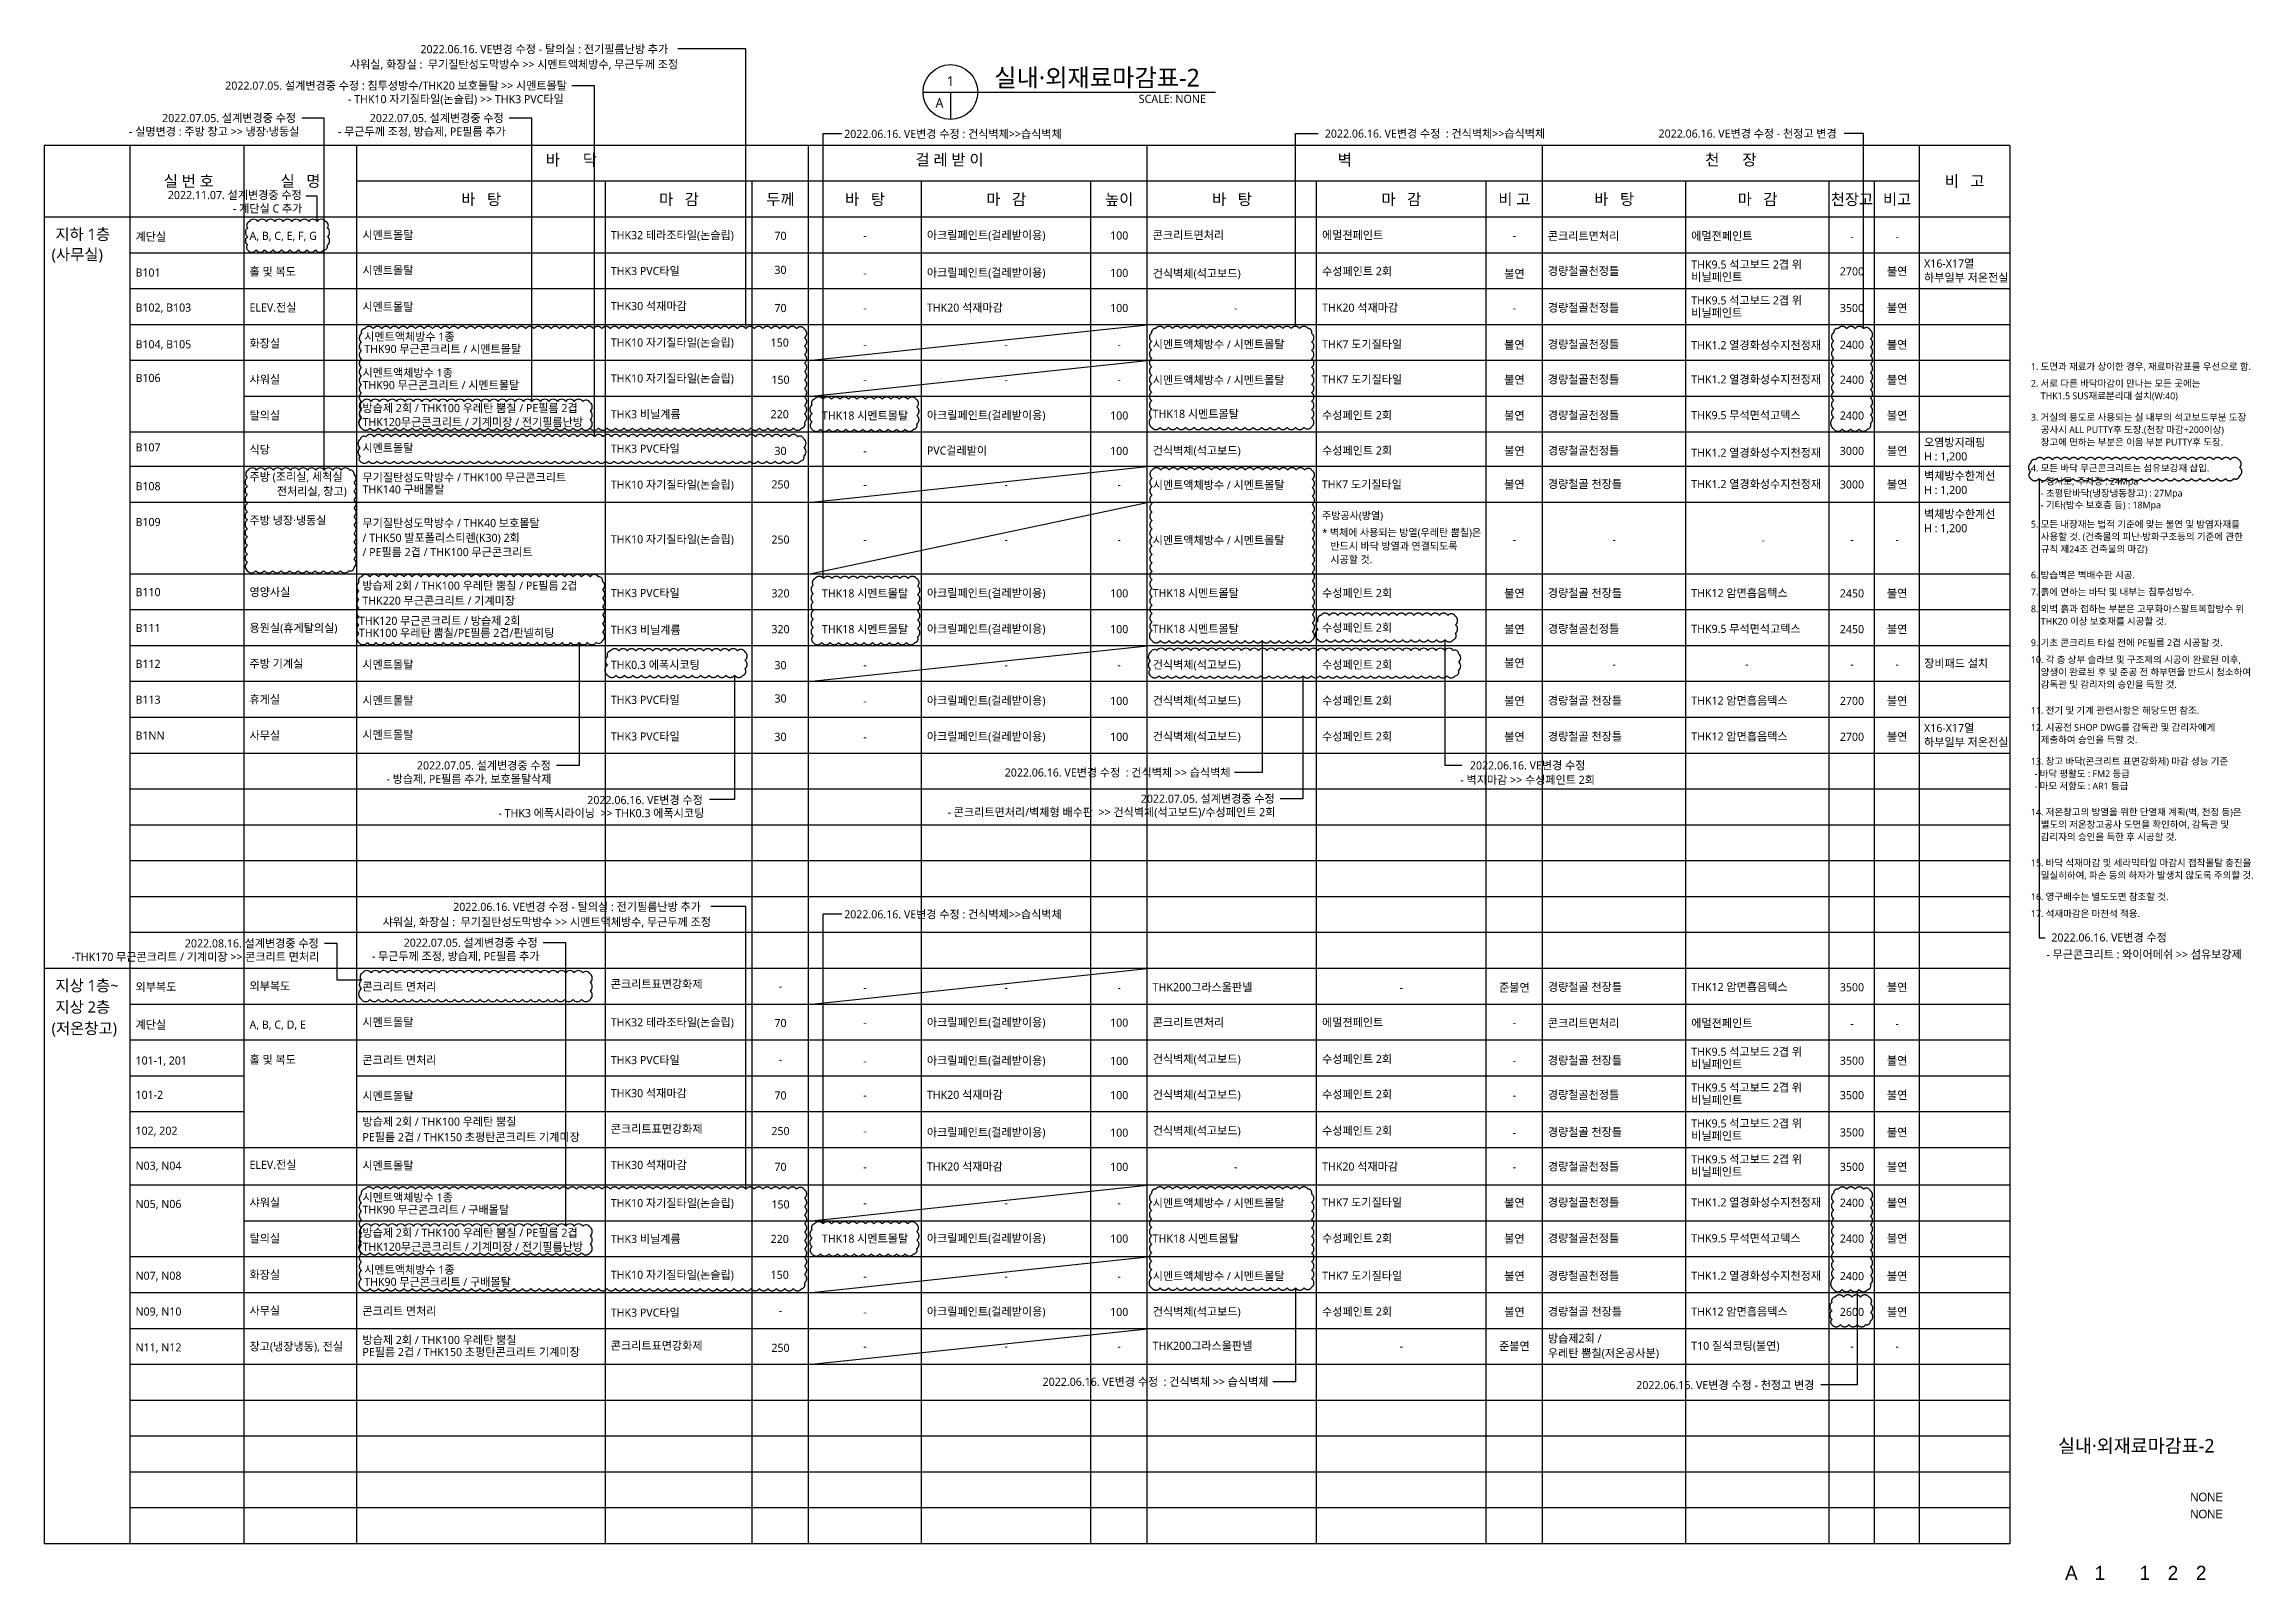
# Model space of a CAD drawing. Header units: millimetres. Extents: x 14892468 to 15300900, y -3565850 to -3401345.
# Drawn here: x 15119005 to 15126813, y -3406918 to -3401476 of the extents above; entities that cross this region are included whole.
import ezdxf
from ezdxf.enums import TextEntityAlignment as Align

# ---------------------------------------------------------------- set-up
doc = ezdxf.new("R2010")
doc.units = ezdxf.units.MM
doc.header["$LTSCALE"] = 100
doc.header["$MEASUREMENT"] = 0
doc.linetypes.add('ACAD_ISO03W100', pattern=[30, 12, -18])
doc.layers.get('0').update_dxf_attribs({"linetype": 'CONTINUOUS'})
doc.layers.get('Defpoints').update_dxf_attribs({"color": 171, "linetype": 'CONTINUOUS'})
for name, color, linetype in [('2', 7, 'CONTINUOUS'), ('9', 2, 'CONTINUOUS'), ('sol', 254, 'CONTINUOUS'), ('SYM', 7, 'CONTINUOUS'), ('TEXT', 3, 'CONTINUOUS'), ('TEXT(MIN)', 7, 'CONTINUOUS'), ('TEXT-TITLE', 6, 'CONTINUOUS'), ('TEXT-기입', 6, 'CONTINUOUS')]:
    doc.layers.add(name, color=color, linetype=linetype)
for name, color, linetype, plot in [('check', 30, 'CONTINUOUS', False), ('VE변경사항적용-20220616', 10, 'CONTINUOUS', False), ('설계변경중 추가', 152, 'CONTINUOUS', False)]:
    doc.layers.add(name, color=color, linetype=linetype, plot=plot)
doc.styles.add('CGS', font='cgse', dxfattribs={"bigfont": 'cgs'})
doc.styles.add('나눔바른고딕', font='NanumBarunGothic.ttf')

msp = doc.modelspace()

# ---------------------------------------------------------------- texts
at = {"layer": 'check', "style": '나눔바른고딕'}
for s, p in [('2022.11.07. 설계변경중 수정', (15119681.3, -3402010.8)), ('- 계단실 C 추가', (15119797.6, -3402058.6))]:
    msp.add_text(s, height=28.8, dxfattribs=at).set_placement(p, align=Align.MIDDLE_CENTER)
at = {"layer": 'TEXT', "style": '나눔바른고딕'}
for s, height, p in [('실내·외재료마감표-2', 63.03, (15122371.8, -3401626.4)), ('지하 1층', 40, (15119045.6, -3402169.8)), ('(사무실)', 40, (15119032, -3402241.4)), ('지상 1층~', 40, (15119045.6, -3404832.2)), ('지상 2층', 40, (15119045.6, -3404908.2)), ('(저온창고)', 40, (15119032, -3404983.8))]:
    msp.add_text(s, height=height, dxfattribs=at).set_placement(p)
for s, p in [('1', (15122216.5, -3401607)), ('A', (15122177.7, -3401684.5))]:
    msp.add_text(s, height=33.9, dxfattribs=at).set_placement(p, align=Align.MIDDLE)
msp.add_text('SCALE: NONE', height=29.091, dxfattribs=at).set_placement((15123121.7, -3401655.5), align=Align.TOP_RIGHT)
for s, p in [('바      닥', (15120873.5, -3401885.8)), ('걸 레 받 이', (15122213.5, -3401885.8)), ('벽', (15123613.5, -3401885.8)), ('천      장', (15124981.5, -3401885.8)), ('실 번 호', (15119518.1, -3401961.4)), ('실   명', (15119914, -3401961.4)), ('비   고', (15125809.7, -3401961.4)), ('바   탕', (15120554, -3402025.9)), ('마   감', (15121254.8, -3402025.9)), ('두께', (15121614.5, -3402025.9)), ('바   탕', (15121914.1, -3402025.9)), ('마   감', (15122414.1, -3402025.9)), ('높이', (15122814.5, -3402025.9)), ('바   탕', (15123214.1, -3402025.9)), ('마   감', (15123814.1, -3402025.9)), ('비 고', (15124214.5, -3402025.9)), ('바   탕', (15124568, -3402025.7)), ('마   감', (15125076, -3402025.7)), ('천장고', (15125410.5, -3402025.9)), ('비고', (15125570.5, -3402025.9))]:
    msp.add_text(s, height=40, dxfattribs=at).set_placement(p, align=Align.MIDDLE_CENTER)
at = {"layer": 'TEXT-TITLE', "style": '나눔바른고딕'}
msp.add_text('실내·외재료마감표-2', height=48, dxfattribs=at).set_placement((15126417.7, -3406466.9), align=Align.CENTER)
at = {"layer": 'TEXT-기입', "style": '나눔바른고딕'}
for s, height, p in [('계단실', 28.8, (15119329.5, -3402172.8)), ('A, B, C, E, F, G', 28.8, (15119733.3, -3402169.6)), ('시멘트몰탈', 28.8, (15120133.2, -3402166.8)), ('THK32 테라조타일(논슬립)', 28.8, (15121013.2, -3402167.4)), ('아크릴페인트(걸레받이용)', 28.8, (15122133.2, -3402167.4)), ('콘크리트면처리', 28.8, (15122933.2, -3402167.4)), ('에멀젼페인트', 28.8, (15123533.2, -3402167.4)), ('콘크리트면처리', 28.8, (15124333.2, -3402170.3)), ('에멀젼페인트', 28.8, (15124841.2, -3402170.1)), ('시멘트몰탈', 28.8, (15120133.2, -3402291.9)), ('THK3 PVC타일', 28.8, (15121013.2, -3402294.4)), ('수성페인트 2회', 28.8, (15123533.2, -3402295.4)), ('경량철골천정틀', 28.8, (15124333.2, -3402294.4)), ('THK9.5 석고보드 2겹 위', 28.8, (15124841.2, -3402271.4)), ('X16-X17열', 28.8, (15125665.9, -3402267.9)), ('B101', 28.8, (15119329.5, -3402299.8)), ('홀 및 복도', 28.8, (15119733.3, -3402296.7)), ('아크릴페인트(걸레받이용)', 28.8, (15122133.2, -3402300.3)), ('건식벽체(석고보드)', 28.8, (15122933.2, -3402303.1)), ('비닐페인트', 28.8, (15124841.2, -3402315.4)), ('하부일부 저온전실', 28.8, (15125665.9, -3402317.9)), ('B102, B103', 28.8, (15119329.5, -3402423.9)), ('ELEV.전실', 28.8, (15119733.3, -3402423.7)), ('시멘트몰탈', 28.8, (15120133.2, -3402420.9)), ('THK30 석재마감', 28.8, (15121013.2, -3402418.6)), ('THK20 석재마감', 28.8, (15122133.2, -3402424.3)), ('THK20 석재마감', 28.8, (15123533.2, -3402424.3)), ('경량철골천정틀', 28.8, (15124333.2, -3402424.3)), ('THK9.5 석고보드 2겹 위', 28.8, (15124841.2, -3402398.5)), ('비닐페인트', 28.8, (15124841.2, -3402442.5)), ('시멘트액체방수 1종', 28.8, (15120139.7, -3402527.2)), ('B104, B105', 28.8, (15119329.5, -3402554)), ('화장실', 28.8, (15119733.3, -3402550.8)), ('THK90 무근콘크리트 / 시멘트몰탈', 28.8, (15120139.7, -3402570.7)), ('시멘트액체방수 / 시멘트몰탈', 28.8, (15122933.2, -3402554)), ('THK7 도기질타일', 28.8, (15123533.2, -3402554.2)), ('경량철골천정틀', 28.8, (15124333.2, -3402554.2)), ('THK1.2 열경화성수지천정재', 28.8, (15124841.2, -3402557.2)), ('B106', 28.8, (15119329.5, -3402673.3)), ('샤워실', 28.8, (15119733.3, -3402678.8)), ('시멘트액체방수 / 시멘트몰탈', 28.8, (15122933.2, -3402681)), ('THK7 도기질타일', 28.8, (15123533.2, -3402678.4)), ('경량철골천정틀', 28.8, (15124333.2, -3402678.4)), ('THK1.2 열경화성수지천정재', 28.8, (15124841.2, -3402678.4)), ('탈의실', 28.8, (15119733.3, -3402805.9)), ('THK120무근콘크리트 / 기계미장 / 전기필름난방', 28.8, (15120133.5, -3402829.8)), ('방습제 2회 / THK100 우레탄 뿜칠 / PE필름 2겹', 28.8, (15120133.5, -3402780.2)), ('아크릴페인트(걸레받이용)', 28.8, (15122133.2, -3402805.4)), ('THK18 시멘트몰탈', 28.8, (15122933.2, -3402800.7)), ('수성페인트 2회', 28.8, (15123533.2, -3402805.4)), ('경량철골천정틀', 28.8, (15124333.2, -3402805.4)), ('THK9.5 무석면석고텍스', 28.8, (15124841.2, -3402805.4)), ('오염방지래핑', 28.8, (15125665.9, -3402901.4)), ('B107', 28.8, (15119329.5, -3402919.2)), ('식당', 28.8, (15119733.3, -3402927.2)), ('시멘트몰탈', 28.8, (15120133.2, -3402921.4)), ('THK3 PVC타일', 28.8, (15121013.2, -3402923.9)), ('PVC걸레받이', 28.8, (15122133.2, -3402930.6)), ('건식벽체(석고보드)', 28.8, (15122933.2, -3402930.6)), ('수성페인트 2회', 28.8, (15123533.2, -3402930.6)), ('경량철골천정틀', 28.8, (15124333.2, -3402930.6)), ('THK1.2 열경화성수지천정재', 28.8, (15124841.2, -3402938.4)), ('H : 1,200', 28.8, (15125665.9, -3402951.4)), ('B108', 28.8, (15119329.5, -3403056.9)), ('주방 (조리실, 세척실', 28.8, (15119733.3, -3403023.8)), ('전처리실, 창고)', 28.8, (15119830.2, -3403074.8)), ('THK140 구배몰탈', 28.8, (15120133.5, -3403068.4)), ('무기질탄성도막방수 / THK100 무근콘크리트', 28.8, (15120133.5, -3403025.8)), ('THK10 자기질타일(논슬립)', 28.8, (15121013.2, -3403051.5)), ('시멘트액체방수 / 시멘트몰탈', 28.8, (15122933.2, -3403052.5)), ('경량철골 천장틀', 28.8, (15124333.2, -3403049.4)), ('THK1.2 열경화성수지천정재', 28.8, (15124841.2, -3403049.4)), ('H : 1,200', 28.8, (15125665.9, -3403070.2)), ('벽체방수한계선', 28.8, (15125665.9, -3403020.2)), ('B109', 28.8, (15119329.5, -3403184)), ('주방 냉장·냉동실', 28.8, (15119733.3, -3403177.9)), ('무기질탄성도막방수 / THK40 보호몰탈', 28.8, (15120133.5, -3403187.6)), ('* 벽체에 사용되는 방열(우레탄 뿜칠)은', 26, (15123533.2, -3403219.6)), ('주방공사(방열)', 26, (15123533.2, -3403159.8)), ('H : 1,200', 28.8, (15125665.9, -3403205.9)), ('벽체방수한계선', 28.8, (15125665.9, -3403155.9)), ('/ THK50 발포폴리스티렌(K30) 2회', 28.8, (15120133.5, -3403239.9)), ('/ PE필름 2겹 / THK100 무근콘크리트', 28.8, (15120133.5, -3403290.5)), ('THK10 자기질타일(논슬립)', 28.8, (15121013.2, -3403245.1)), ('시멘트액체방수 / 시멘트몰탈', 28.8, (15122933.2, -3403248.6)), ('반드시 바닥 방열과 연결되도록', 26, (15123562.6, -3403267.6)), ('시공할 것.', 26, (15123562.6, -3403315.6)), ('B110', 28.8, (15119329.5, -3403432.3)), ('영양사실', 28.8, (15119733.3, -3403432)), ('THK220 무근콘크리트 / 기계미장', 28.8, (15120133.2, -3403462.6)), ('방습제 2회 / THK100 우레탄 뿜칠 / PE필름 2겹', 28.8, (15120133.2, -3403409.4)), ('THK3 PVC타일', 28.8, (15121013.2, -3403435.5)), ('아크릴페인트(걸레받이용)', 28.8, (15122133.2, -3403435.5)), ('THK18 시멘트몰탈', 28.8, (15122933.2, -3403435.5)), ('수성페인트 2회', 28.8, (15123533.2, -3403435.5)), ('경량철골 천장틀', 28.8, (15124333.2, -3403435.5)), ('THK12 암면흡음텍스', 28.8, (15124841.2, -3403435.5)), ('THK120 무근콘크리트 / 방습제 2회', 28.8, (15120121, -3403534)), ('B111', 28.8, (15119329.5, -3403559.3)), ('용원실(휴게탈의실)', 28.8, (15119733.3, -3403559.1)), ('THK100 우레탄 뿜칠/PE필름 2겹/판넬히팅', 28.8, (15120121, -3403576.7)), ('아크릴페인트(걸레받이용)', 28.8, (15122133.2, -3403562.5)), ('THK18 시멘트몰탈', 28.8, (15122933.2, -3403562.5)), ('수성페인트 2회', 28.8, (15123533.2, -3403558.5)), ('경량철골천정틀', 28.8, (15124333.2, -3403562.5)), ('THK9.5 무석면석고텍스', 28.8, (15124841.2, -3403562.5)), ('B112', 28.8, (15119329.5, -3403686.4)), ('주방 기계실', 28.8, (15119733.3, -3403685.6)), ('시멘트몰탈', 28.8, (15120133.2, -3403689)), ('THK0.3 에폭시코팅', 28.8, (15121013.2, -3403690)), ('건식벽체(석고보드)', 28.8, (15122933.2, -3403689.6)), ('수성페인트 2회', 28.8, (15123533.2, -3403689.6)), ('장비패드 설치', 28.8, (15125666.4, -3403684.7)), ('B113', 28.8, (15119329.5, -3403813.4)), ('휴게실', 28.8, (15119733.3, -3403812.6)), ('시멘트몰탈', 28.8, (15120133.2, -3403816.1)), ('THK3 PVC타일', 28.8, (15121013.2, -3403814)), ('아크릴페인트(걸레받이용)', 28.8, (15122133.2, -3403816.7)), ('건식벽체(석고보드)', 28.8, (15122933.2, -3403816.7)), ('수성페인트 2회', 28.8, (15123533.2, -3403816.7)), ('경량철골 천장틀', 28.8, (15124333.2, -3403816.7)), ('THK12 암면흡음텍스', 28.8, (15124841.2, -3403816.7)), ('X16-X17열', 28.8, (15125665.9, -3403913.8)), ('B1NN', 28.8, (15119329.5, -3403940.5)), ('사무실', 28.8, (15119733.3, -3403940.3)), ('시멘트몰탈', 28.8, (15120133.2, -3403937.9)), ('THK3 PVC타일', 28.8, (15121013.2, -3403943.7)), ('아크릴페인트(걸레받이용)', 28.8, (15122133.2, -3403943.7)), ('건식벽체(석고보드)', 28.8, (15122933.2, -3403943.7)), ('수성페인트 2회', 28.8, (15123533.2, -3403943.7)), ('경량철골 천장틀', 28.8, (15124333.2, -3403943.7)), ('THK12 암면흡음텍스', 28.8, (15124841.2, -3403943.7)), ('하부일부 저온전실', 28.8, (15125665.9, -3403963.8)), ('외부복도', 28.8, (15119329.5, -3404831.4)), ('외부복도', 28.8, (15119733.3, -3404828.2)), ('콘크리트 면처리', 28.8, (15120133.2, -3404830.5)), ('콘크리트표면강화제', 28.8, (15121013.2, -3404821)), ('THK200그라스울판넬', 28.8, (15122933.2, -3404832.5)), ('경량철골 천장틀', 28.8, (15124333.2, -3404831.5)), ('THK12 암면흡음텍스', 28.8, (15124841.2, -3404831.5)), ('계단실', 28.8, (15119329.5, -3404965.2)), ('A, B, C, D, E', 28.8, (15119733.3, -3404964.9)), ('시멘트몰탈', 28.8, (15120133.2, -3404956.3)), ('THK32 테라조타일(논슬립)', 28.8, (15121013.2, -3404956.8)), ('아크릴페인트(걸레받이용)', 28.8, (15122133.2, -3404956.8)), ('콘크리트면처리', 28.8, (15122933.2, -3404956.8)), ('에멀젼페인트', 28.8, (15123533.2, -3404956.8)), ('콘크리트면처리', 28.8, (15124333.2, -3404959.8)), ('에멀젼페인트', 28.8, (15124841.2, -3404959.6)), ('101-1, 201', 28.8, (15119329.5, -3405092.2)), ('홀 및 복도', 28.8, (15119733.3, -3405089.1)), ('콘크리트 면처리', 28.8, (15120133.2, -3405090.5)), ('THK3 PVC타일', 28.8, (15121013.2, -3405090.5)), ('아크릴페인트(걸레받이용)', 28.8, (15122133.2, -3405092.5)), ('건식벽체(석고보드)', 28.8, (15122933.2, -3405086.5)), ('수성페인트 2회', 28.8, (15123533.2, -3405086.6)), ('경량철골 천장틀', 28.8, (15124333.2, -3405091.5)), ('THK9.5 석고보드 2겹 위', 28.8, (15124841.2, -3405060.9)), ('비닐페인트', 28.8, (15124841.2, -3405104.9)), ('101-2', 28.8, (15119329.5, -3405213.8)), ('시멘트몰탈', 28.8, (15120133.2, -3405217.5)), ('THK30 석재마감', 28.8, (15121013.2, -3405208)), ('THK20 석재마감', 28.8, (15122133.2, -3405213.7)), ('건식벽체(석고보드)', 28.8, (15122933.2, -3405213.6)), ('수성페인트 2회', 28.8, (15123533.2, -3405211.9)), ('경량철골천정틀', 28.8, (15124333.2, -3405213.7)), ('THK9.5 석고보드 2겹 위', 28.8, (15124841.2, -3405187.9)), ('비닐페인트', 28.8, (15124841.2, -3405231.9)), ('방습제 2회 / THK100 우레탄 뿜칠', 28.8, (15120133.5, -3405308.8)), ('건식벽체(석고보드)', 28.8, (15122933.2, -3405340.6)), ('수성페인트 2회', 28.8, (15123533.2, -3405340.8)), ('THK9.5 석고보드 2겹 위', 28.8, (15124841.2, -3405315)), ('102, 202', 28.8, (15119329.5, -3405340.9)), ('PE필름 2겹 / THK150 초평탄콘크리트 기계미장', 28.8, (15120133.5, -3405363.6)), ('아크릴페인트(걸레받이용)', 28.8, (15122133.2, -3405346.6)), ('경량철골 천장틀', 28.8, (15124333.2, -3405345.6)), ('비닐페인트', 28.8, (15124841.2, -3405359)), ('N03, N04', 28.8, (15119329.5, -3405464.7)), ('ELEV.전실', 28.8, (15119733.3, -3405461.6)), ('시멘트몰탈', 28.8, (15120133.2, -3405464.5)), ('THK30 석재마감', 28.8, (15121013.2, -3405462.1)), ('THK20 석재마감', 28.8, (15122133.2, -3405467.8)), ('THK20 석재마감', 28.8, (15123533.2, -3405467.8)), ('경량철골천정틀', 28.8, (15124333.2, -3405467.8)), ('THK9.5 석고보드 2겹 위', 28.8, (15124841.2, -3405442.1)), ('비닐페인트', 28.8, (15124841.2, -3405486.1)), ('N05, N06', 28.8, (15119329.5, -3405600.5)), ('샤워실', 28.8, (15119733.3, -3405595.4)), ('시멘트액체방수 / 시멘트몰탈', 28.8, (15122933.2, -3405597)), ('THK7 도기질타일', 28.8, (15123533.2, -3405594.9)), ('경량철골천정틀', 28.8, (15124333.2, -3405594.9)), ('THK1.2 열경화성수지천정재', 28.8, (15124841.2, -3405594.9)), ('탈의실', 28.8, (15119733.3, -3405722.5)), ('방습제 2회 / THK100 우레탄 뿜칠 / PE필름 2겹', 28.8, (15120133.5, -3405702.5)), ('아크릴페인트(걸레받이용)', 28.8, (15122133.2, -3405721.9)), ('THK18 시멘트몰탈', 28.8, (15122933.2, -3405723)), ('수성페인트 2회', 28.8, (15123533.2, -3405721.9)), ('경량철골천정틀', 28.8, (15124333.2, -3405721.9)), ('THK9.5 무석면석고텍스', 28.8, (15124841.2, -3405721.9)), ('THK120무근콘크리트 / 기계미장 / 전기필름난방', 28.8, (15120133.5, -3405752.2)), ('N07, N08', 28.8, (15119329.5, -3405854.6)), ('화장실', 28.8, (15119733.3, -3405851.4)), ('THK90 무근콘크리트 / 구배몰탈', 28.8, (15120139.7, -3405876.7)), ('시멘트액체방수 1종', 28.8, (15120139.7, -3405833.2)), ('시멘트액체방수 / 시멘트몰탈', 28.8, (15122933.2, -3405855.9)), ('THK7 도기질타일', 28.8, (15123533.2, -3405854.9)), ('경량철골천정틀', 28.8, (15124333.2, -3405854.9)), ('THK1.2 열경화성수지천정재', 28.8, (15124841.2, -3405854.9)), ('N09, N10', 28.8, (15119329.5, -3405981.6)), ('사무실', 28.8, (15119733.3, -3405978.5)), ('사무실', 28.8, (15119733.3, -3405978.5)), ('콘크리트 면처리', 28.8, (15120133.2, -3405979.9)), ('아크릴페인트(걸레받이용)', 28.8, (15122133.2, -3405981.9)), ('건식벽체(석고보드)', 28.8, (15122933.2, -3405981.9)), ('수성페인트 2회', 28.8, (15123533.2, -3405981.9)), ('경량철골 천장틀', 28.8, (15124333.2, -3405981.9)), ('THK12 암면흡음텍스', 28.8, (15124841.2, -3405981.9)), ('N11, N12', 28.8, (15119329.5, -3406108.7)), ('창고(냉장냉동), 전실', 28.8, (15119733.3, -3406105.5)), ('방습제 2회 / THK100 우레탄 뿜칠', 28.8, (15120133.5, -3406082.4)), ('THK200그라스울판넬', 28.8, (15122933.2, -3406103.1)), ('방습제2회 /', 28.8, (15124333.2, -3406077.1)), ('T10 질석코팅(불연)', 28.8, (15124841.2, -3406103.1)), ('PE필름 2겹 / THK150 초평탄콘크리트 기계미장', 28.8, (15120133.5, -3406125.1)), ('우레탄 뿜칠(저온공사분)', 28.8, (15124333.2, -3406129.1))]:
    msp.add_text(s, height=height, dxfattribs=at).set_placement(p)
at = {"layer": 'TEXT-기입'}
for s, height, style, p in [('70', 28.8, '나눔바른고딕', (15121614.5, -3402155.3)), ('-', 28.8, '나눔바른고딕', (15121914.1, -3402154.2)), ('100', 28.8, '나눔바른고딕', (15122814.5, -3402154.2)), ('-', 28.8, '나눔바른고딕', (15124214.5, -3402154.2)), ('-', 28.8, '나눔바른고딕', (15125410.5, -3402156.9)), ('-', 28.8, '나눔바른고딕', (15125570.5, -3402156.9)), ('30', 28.8, '나눔바른고딕', (15121614.5, -3402276)), ('불연', 28.8, '나눔바른고딕', (15125570.5, -3402281.3)), ('-', 28.8, '나눔바른고딕', (15121914.1, -3402287.1)), ('100', 28.8, '나눔바른고딕', (15122814.5, -3402286.9)), ('불연', 28.8, '나눔바른고딕', (15124214.5, -3402289.9)), ('2700', 28.8, '나눔바른고딕', (15125410.5, -3402281.3)), ('70', 28.8, '나눔바른고딕', (15121614.5, -3402411.1)), ('-', 28.8, '나눔바른고딕', (15121914.1, -3402411.1)), ('100', 28.8, '나눔바른고딕', (15122814.5, -3402411.1)), ('-', 28.8, '나눔바른고딕', (15123227.3, -3402411.1)), ('-', 28.8, '나눔바른고딕', (15124214.5, -3402411.1)), ('3500', 28.8, '나눔바른고딕', (15125410.5, -3402411.1)), ('불연', 28.8, '나눔바른고딕', (15125570.5, -3402411.1)), ('-', 28.8, '나눔바른고딕', (15121914.1, -3402541.1)), ('-', 28.8, '나눔바른고딕', (15122414.1, -3402541.1)), ('-', 28.8, '나눔바른고딕', (15122814.5, -3402541.1)), ('불연', 28.8, '나눔바른고딕', (15124214.5, -3402541.1)), ('2400', 28.8, '나눔바른고딕', (15125410.5, -3402541.1)), ('불연', 28.8, '나눔바른고딕', (15125570.5, -3402541.1)), ('150', 28.8, '나눔바른고딕', (15121614.5, -3402665.2)), ('불연', 28.8, '나눔바른고딕', (15124214.5, -3402665.2)), ('2400', 28.8, '나눔바른고딕', (15125410.5, -3402665.2)), ('불연', 28.8, '나눔바른고딕', (15125570.5, -3402665.2)), ('-', 28.8, '나눔바른고딕', (15121914.1, -3402665.2)), ('-', 28.8, '나눔바른고딕', (15122414.1, -3402665.2)), ('-', 28.8, '나눔바른고딕', (15122814.5, -3402665.2)), ('THK18 시멘트몰탈', 28.8, '나눔바른고딕', (15121914.1, -3402792.2)), ('100', 28.8, '나눔바른고딕', (15122814.5, -3402792.2)), ('불연', 28.8, '나눔바른고딕', (15124214.5, -3402792.2)), ('2400', 28.8, '나눔바른고딕', (15125410.5, -3402792.2)), ('불연', 28.8, '나눔바른고딕', (15125570.5, -3402792.2)), ('30', 28.8, '나눔바른고딕', (15121614.5, -3402917.5)), ('-', 28.8, '나눔바른고딕', (15121914.1, -3402917.5)), ('100', 28.8, '나눔바른고딕', (15122814.5, -3402917.5)), ('불연', 28.8, '나눔바른고딕', (15124214.5, -3402917.5)), ('3000', 28.8, '나눔바른고딕', (15125410.5, -3402917.5)), ('불연', 28.8, '나눔바른고딕', (15125570.5, -3402917.5)), ('250', 28.8, '나눔바른고딕', (15121614.5, -3403036.3)), ('-', 28.8, '나눔바른고딕', (15121914.1, -3403036.3)), ('-', 28.8, '나눔바른고딕', (15122414.1, -3403036.3)), ('-', 28.8, '나눔바른고딕', (15122814.5, -3403036.3)), ('THK7 도기질타일', 28.8, '나눔바른고딕', (15123674, -3403036.3)), ('불연', 28.8, '나눔바른고딕', (15124214.5, -3403036.3)), ('3000', 28.8, '나눔바른고딕', (15125410.5, -3403036.3)), ('불연', 28.8, '나눔바른고딕', (15125570.5, -3403036.3)), ('250', 28.8, '나눔바른고딕', (15121614.5, -3403231.7)), ('-', 28.8, '나눔바른고딕', (15121914.1, -3403231.7)), ('-', 28.8, '나눔바른고딕', (15122414.1, -3403231.7)), ('-', 28.8, '나눔바른고딕', (15122814.5, -3403231.7)), ('-', 28.8, '나눔바른고딕', (15124214.5, -3403231.7)), ('-', 28.8, '나눔바른고딕', (15124568, -3403231.7)), ('-', 28.8, '나눔바른고딕', (15125095.9, -3403233)), ('-', 28.8, '나눔바른고딕', (15125410.5, -3403231.7)), ('-', 28.8, '나눔바른고딕', (15125570.5, -3403231.7)), ('320', 28.8, '나눔바른고딕', (15121614.5, -3403422.3)), ('THK18 시멘트몰탈', 28.8, '나눔바른고딕', (15121914.1, -3403422.3)), ('100', 28.8, '나눔바른고딕', (15122814.5, -3403422.3)), ('불연', 28.8, '나눔바른고딕', (15124214.5, -3403422.3)), ('2450', 28.8, '나눔바른고딕', (15125410.5, -3403422.3)), ('불연', 28.8, '나눔바른고딕', (15125570.5, -3403422.3)), ('320', 28.8, '나눔바른고딕', (15121614.5, -3403549.3)), ('THK18 시멘트몰탈', 28.8, '나눔바른고딕', (15121914.1, -3403549.3)), ('100', 28.8, '나눔바른고딕', (15122814.5, -3403549.3)), ('불연', 28.8, '나눔바른고딕', (15124214.5, -3403549.3)), ('2450', 28.8, '나눔바른고딕', (15125410.5, -3403549.3)), ('불연', 28.8, '나눔바른고딕', (15125570.5, -3403549.3)), ('30', 28.8, '나눔바른고딕', (15121614.5, -3403676.8)), ('불연', 28.8, '나눔바른고딕', (15124214.5, -3403668.9)), ('-', 28.8, '나눔바른고딕', (15121914.1, -3403675.8)), ('-', 28.8, '나눔바른고딕', (15122414.1, -3403675.8)), ('-', 28.8, '나눔바른고딕', (15122814.5, -3403675.8)), ('-', 28.8, '나눔바른고딕', (15124568, -3403672.9)), ('-', 28.8, '나눔바른고딕', (15125038.1, -3403672.9)), ('-', 28.8, '나눔바른고딕', (15125410.5, -3403672.9)), ('-', 28.8, '나눔바른고딕', (15125570.5, -3403672.9)), ('30', 28.8, '나눔바른고딕', (15121614.5, -3403794.8)), ('-', 28.8, '나눔바른고딕', (15121914.1, -3403803.5)), ('100', 28.8, '나눔바른고딕', (15122814.5, -3403803.5)), ('불연', 28.8, '나눔바른고딕', (15124214.5, -3403803.5)), ('2700', 28.8, '나눔바른고딕', (15125410.5, -3403803.5)), ('불연', 28.8, '나눔바른고딕', (15125570.5, -3403803.5)), ('30', 28.8, '나눔바른고딕', (15121614.5, -3403930.5)), ('-', 28.8, '나눔바른고딕', (15121914.1, -3403930.5)), ('100', 28.8, '나눔바른고딕', (15122814.5, -3403930.5)), ('불연', 28.8, '나눔바른고딕', (15124214.5, -3403930.5)), ('2700', 28.8, '나눔바른고딕', (15125410.5, -3403930.5)), ('불연', 28.8, '나눔바른고딕', (15125570.5, -3403930.5)), ('-', 28.8, '나눔바른고딕', (15121614.5, -3404814.3)), ('-', 28.8, '나눔바른고딕', (15121914.1, -3404819.3)), ('-', 28.8, '나눔바른고딕', (15122414.1, -3404819.3)), ('-', 28.8, '나눔바른고딕', (15122814.5, -3404819.3)), ('-', 28.8, '나눔바른고딕', (15123814.1, -3404819.3)), ('준불연', 28.8, '나눔바른고딕', (15124214.5, -3404819.3)), ('3500', 28.8, '나눔바른고딕', (15125410.5, -3404818.3)), ('불연', 28.8, '나눔바른고딕', (15125570.5, -3404818.3)), ('70', 28.8, '나눔바른고딕', (15121614.5, -3404944.8)), ('-', 28.8, '나눔바른고딕', (15121914.1, -3404943.6)), ('100', 28.8, '나눔바른고딕', (15122814.5, -3404943.6)), ('-', 28.8, '나눔바른고딕', (15124214.5, -3404943.6)), ('-', 28.8, '나눔바른고딕', (15125410.5, -3404946.4)), ('-', 28.8, '나눔바른고딕', (15125570.5, -3404946.4)), ('100', 28.8, '나눔바른고딕', (15122814.5, -3405079.3)), ('3500', 28.8, '나눔바른고딕', (15125410.5, -3405078.3)), ('불연', 28.8, '나눔바른고딕', (15125570.5, -3405078.3)), ('-', 28.8, '나눔바른고딕', (15121614.5, -3405074.3)), ('-', 28.8, '나눔바른고딕', (15121914.1, -3405079.3)), ('-', 28.8, '나눔바른고딕', (15124214.5, -3405078.3)), ('70', 28.8, '나눔바른고딕', (15121614.5, -3405201.4)), ('-', 28.8, '나눔바른고딕', (15121914.1, -3405200.5)), ('100', 28.8, '나눔바른고딕', (15122814.5, -3405200.5)), ('-', 28.8, '나눔바른고딕', (15124214.5, -3405200.5)), ('3500', 28.8, '나눔바른고딕', (15125410.5, -3405200.5)), ('불연', 28.8, '나눔바른고딕', (15125570.5, -3405200.5)), ('250', 28.8, '나눔바른고딕', (15121614.5, -3405327.6)), ('-', 28.8, '나눔바른고딕', (15121914.1, -3405327.6)), ('100', 28.8, '나눔바른고딕', (15122814.5, -3405333.4)), ('-', 28.8, '나눔바른고딕', (15124214.5, -3405332.4)), ('3500', 28.8, '나눔바른고딕', (15125410.5, -3405332.4)), ('불연', 28.8, '나눔바른고딕', (15125570.5, -3405332.4)), ('70', 28.8, '나눔바른고딕', (15121614.5, -3405454.6)), ('-', 28.8, '나눔바른고딕', (15121914.1, -3405454.6)), ('100', 28.8, '나눔바른고딕', (15122814.5, -3405454.6)), ('-', 28.8, '나눔바른고딕', (15123227.3, -3405454.6)), ('-', 28.8, '나눔바른고딕', (15124214.5, -3405454.6)), ('3500', 28.8, '나눔바른고딕', (15125410.5, -3405454.6)), ('불연', 28.8, '나눔바른고딕', (15125570.5, -3405454.6)), ('150', 28.8, '나눔바른고딕', (15121614.5, -3405587.6)), ('-', 28.8, '나눔바른고딕', (15121914.1, -3405581.7)), ('-', 28.8, '나눔바른고딕', (15122414.1, -3405581.7)), ('-', 28.8, '나눔바른고딕', (15122814.5, -3405581.7)), ('불연', 28.8, '나눔바른고딕', (15124214.5, -3405581.7)), ('2400', 28.8, '나눔바른고딕', (15125410.5, -3405581.7)), ('불연', 28.8, '나눔바른고딕', (15125570.5, -3405581.7)), ('THK18 시멘트몰탈', 28.8, '나눔바른고딕', (15121914.1, -3405708.8)), ('100', 28.8, '나눔바른고딕', (15122814.5, -3405708.8)), ('불연', 28.8, '나눔바른고딕', (15124214.5, -3405708.8)), ('2400', 28.8, '나눔바른고딕', (15125410.5, -3405708.8)), ('불연', 28.8, '나눔바른고딕', (15125570.5, -3405708.8)), ('-', 28.8, '나눔바른고딕', (15121914.1, -3405841.7)), ('-', 28.8, '나눔바른고딕', (15122414.1, -3405841.7)), ('-', 28.8, '나눔바른고딕', (15122814.5, -3405841.7)), ('불연', 28.8, '나눔바른고딕', (15124214.5, -3405841.7)), ('2400', 28.8, '나눔바른고딕', (15125410.5, -3405841.7)), ('불연', 28.8, '나눔바른고딕', (15125570.5, -3405841.7)), ('-', 28.8, '나눔바른고딕', (15121614.5, -3405963.7)), ('-', 28.8, '나눔바른고딕', (15121914.1, -3405968.7)), ('100', 28.8, '나눔바른고딕', (15122814.5, -3405968.7)), ('불연', 28.8, '나눔바른고딕', (15124214.5, -3405968.7)), ('2600', 28.8, '나눔바른고딕', (15125410.5, -3405968.7)), ('불연', 28.8, '나눔바른고딕', (15125570.5, -3405968.7)), ('250', 28.8, '나눔바른고딕', (15121614.5, -3406095.8)), ('준불연', 28.8, '나눔바른고딕', (15124214.5, -3406089.9)), ('-', 28.8, '나눔바른고딕', (15121914.1, -3406089.9)), ('-', 28.8, '나눔바른고딕', (15122414.1, -3406089.9)), ('-', 28.8, '나눔바른고딕', (15122814.5, -3406089.9)), ('-', 28.8, '나눔바른고딕', (15123814.1, -3406089.9)), ('-', 28.8, '나눔바른고딕', (15125410.5, -3406089.9)), ('-', 28.8, '나눔바른고딕', (15125570.5, -3406089.9)), ('A', 50, 'CGS', (15126187.7, -3406893.4)), ('1', 50, 'CGS', (15126289, -3406893.4)), ('1', 50, 'CGS', (15126447.7, -3406893.4)), ('2', 50, 'CGS', (15126547.7, -3406893.4)), ('2', 50, 'CGS', (15126647.7, -3406893.4))]:
    msp.add_text(s, height=height, dxfattribs=dict(at, style=style)).set_placement(p, align=Align.MIDDLE_CENTER)
at = {"layer": 'TEXT-기입', "style": '나눔바른고딕'}
for s, p in [('THK10 자기질타일(논슬립)', (15121013.2, -3402533.5)), ('150', (15121579.6, -3402533.5)), ('시멘트액체방수 1종', (15120133.5, -3402640.6)), ('THK10 자기질타일(논슬립)', (15121013.2, -3402660.5)), ('THK90 무근콘크리트 / 시멘트몰탈', (15120133.5, -3402684.2)), ('THK3 비닐계륨', (15121013.2, -3402787.6)), ('220', (15121579.6, -3402787.6)), ('THK3 비닐계륨', (15121013.2, -3403551.7)), ('콘크리트표면강화제', (15121013.2, -3405320)), ('THK90 무근콘크리트 / 구배몰탈', (15120133.5, -3405606.5)), ('시멘트액체방수 1종', (15120133.5, -3405563)), ('THK10 자기질타일(논슬립)', (15121013.2, -3405582.9)), ('THK3 비닐계륨', (15121013.2, -3405710)), ('220', (15121579.6, -3405710)), ('THK10 자기질타일(논슬립)', (15121013.2, -3405837)), ('150', (15121579.6, -3405837)), ('THK3 PVC타일', (15121013.2, -3405971.1)), ('콘크리트표면강화제', (15121013.2, -3406088.2))]:
    msp.add_text(s, height=28.8, dxfattribs=at).set_placement(p, align=Align.MIDDLE_LEFT)
at = {"layer": 'TEXT-기입', "style": 'CGS'}
for p in [(15126609, -3406648.7), (15126609, -3406708.7)]:
    msp.add_text('NONE', height=30, dxfattribs=at).set_placement(p, align=Align.BOTTOM_LEFT)
at = {"layer": 'VE변경사항적용-20220616', "linetype": 'ACAD_ISO03W100', "style": '나눔바른고딕'}
for s, p in [('2022.06.16. VE변경 수정 - 탈의실 : 전기필름난방 추가', (15120777.9, -3401493.9)), ('샤워실, 화장실 :  무기질탄성도막방수 >> 시멘트액체방수, 무근두께 조정', (15120670.6, -3401547.8)), ('2022.06.16. VE변경 수정 : 건식벽체>>습식벽체', (15122225.5, -3401794.3)), ('2022.06.16. VE변경 수정  : 건식벽체>>습식벽체', (15123933.3, -3401793.1)), ('2022.06.16. VE변경 수정 - 천정고 변경', (15125041, -3401793.1)), ('2022.06.16. VE변경 수정  : 건식벽체 >> 습식벽체', (15122809, -3404057.2)), ('2022.06.16. VE변경 수정', (15124261.6, -3404031.9)), ('2022.06.16. VE변경 수정', (15121134.7, -3404154.8)), ('- 벽지마감 >> 수성페인트 2회', (15124261.6, -3404083.2)), ('- THK3 에폭시라이닝  >> THK0.3 에폭시코팅', (15120979.8, -3404201.1)), ('2022.06.16. VE변경 수정 - 탈의실 : 전기필름난방 추가', (15120893.8, -3404533.1)), ('샤워실, 화장실 :  무기질탄성도막방수 >> 시멘트액체방수, 무근두께 조정', (15120786.6, -3404587)), ('2022.06.16. VE변경 수정 : 건식벽체>>습식벽체', (15122225.5, -3404559.7)), ('- 무근콘크리트 : 와이어메쉬 >> 섬유보강제', (15126445.5, -3404701.7)), ('2022.06.16. VE변경 수정', (15126321.6, -3404641.7)), ('2022.06.16. VE변경 수정  : 건식벽체 >> 습식벽체', (15122943.3, -3406216.2)), ('2022.06.16. VE변경 수정 - 천정고 변경', (15124962, -3406227.8))]:
    msp.add_text(s, height=28.8, dxfattribs=at).set_placement(p, align=Align.MIDDLE_CENTER)
at = {"layer": '설계변경중 추가', "style": '나눔바른고딕'}
for s, p in [('2022.07.05. 설계변경중 수정 : 침투성방수/THK20 보호몰탈 >> 시멘트몰탈 ', (15120257.6, -3401623.1)), ('- THK10 자기질타일(논슬립) >> THK3 PVC타일', (15120464.4, -3401671)), ('- 실명변경 : 주방 창고 >> 냉장·냉동실', (15119608.2, -3401785.7)), ('2022.07.05. 설계변경중 수정', (15119661.1, -3401737.9)), ('- 무근두께 조정, 방습제, PE필름 추가', (15120343.9, -3401785.7)), ('2022.07.05. 설계변경중 수정', (15120396.8, -3401737.9)), ('2022.07.05. 설계변경중 수정', (15120563.7, -3404032)), ('- 방습제, PE필름 추가, 보호몰탈삭제', (15120510.8, -3404079.9)), ('2022.07.05. 설계변경중 수정', (15123128.2, -3404149.9)), ('- 콘크리트면처리/벽체형 배수판  >> 건식벽체(석고보드)/수성페인트 2회', (15122787.1, -3404197.7)), ('2022.08.16. 설계변경중 수정', (15119741.5, -3404662.6)), ('2022.07.05. 설계변경중 수정', (15120516.8, -3404660.2)), ('-THK170 무근콘크리트 / 기계미장 >> 콘크리트 면처리', (15119541.7, -3404710.4)), ('- 무근두께 조정, 방습제, PE필름 추가', (15120463.9, -3404708.1))]:
    msp.add_text(s, height=28.8, dxfattribs=at).set_placement(p, align=Align.MIDDLE_CENTER)

# ---------------------------------------------------------------- blocks, each defined once
blk = doc.blocks.new('gfdeafdsaf')
at = {"layer": 'TEXT(MIN)', "style": '나눔바른고딕'}
for s, p in [('2. 서로 다른 바닥마감이 만나는 모든 곳에는', (15502606, -2338323)), ('1. 도면과 재료가 상이한 경우, 재료마감표를 우선으로 함.', (15502606, -2335323)), ('THK1.5 SUS재료분리대 설치(W:40)', (15504346, -2340523)), ('3. 거실의 용도로 사용되는 실 내부의 석고보드부분 도장', (15502606, -2344323)), ('공사시 ALL PUTTY후 도장.(천장 마감+200이상)', (15504346, -2346523)), ('창고에 면하는 부분은 이음 부분 PUTTY후 도장.', (15504346, -2348723)), ('4. 모든 바닥 무근콘크리트는 섬유보강재 삽입.', (15502606, -2353323)), ('- 경사로, 주차장 : 24Mpa', (15504346, -2355666)), ('- 초평탄바닥(냉장냉동창고) : 27Mpa', (15504346, -2357766)), ('- 기타(방수 보호층 등) : 18Mpa', (15504346, -2359866)), ('5. 모든 내장재는 법적 기준에 맞는 불연 및 방염자재를', (15502606, -2363266)), ('사용할 것. (건축물의 피난·방화구조등의 기준에 관한', (15504346, -2365466)), ('규칙 제24조 건축물의 마감)', (15504346, -2367666)), ('6. 방습벽은 벽배수판 시공.', (15502606, -2372266)), ('7. 흙에 면하는 바닥 및 내부는 침투성방수.', (15502606, -2375266)), ('8. 외벽 흙과 접하는 부분은 고무화아스팔트복합방수 위', (15502606, -2378266)), ('THK20 이상 보호재를 시공할 것.', (15504346, -2380466)), ('9. 기초 콘크리트 타설 전에 PE필름 2겹 시공할 것.', (15502606, -2384266)), ('10. 각 층 상부 슬라브 및 구조체의 시공이 완료된 이후,', (15502606, -2387266)), ('양생이 완료된 후 및 준공 전 하부면을 반드시 청소하여', (15504346, -2389466)), ('감독관 및 감리자의 승인을 득할 것.', (15504346, -2391666)), ('11. 전기 및 기계 관련사항은 해당도면 참조.', (15502606, -2396266)), ('12. 시공전 SHOP DWG를 감독관 및 감리자에게', (15502606, -2399266)), ('제출하여 승인을 득할 것.', (15504346, -2401466)), ('13. 창고 바닥(콘크리트 표면강화제) 마감 성능 기준', (15502606, -2405266)), ('- 바닥 평활도 : FM2 등급', (15503239, -2407466)), ('- 마모 저항도 : AR1 등급', (15503239, -2409666)), ('14. 저온창고의 방열을 위한 단열재 계획(벽, 천정 등)은', (15502606, -2414266)), ('별도의 저온창고공사 도면을 확인하여, 감독관 및 ', (15504346, -2416466)), ('감리자의 승인을 득한 후 시공할 것.', (15504346, -2418666)), ('15. 바닥 석재마감 및 세라믹타일 마감시 접착몰탈 충진을', (15502606, -2423266)), ('밀실히하여, 파손 등의 하자가 발생치 않도록 주의할 것.', (15504346, -2425466)), ('16. 영구배수는 별도도면 참조할 것.', (15502606, -2429266)), ('17. 석재마감은 마천석 적용.', (15502606, -2432266))]:
    blk.add_text(s, height=1200, dxfattribs=at).set_placement(p, align=Align.MIDDLE_LEFT)

# ---------------------------------------------------------------- linework, layer by layer
at = {"layer": '2'}
for p, q in [((15119310, -3406790.5), (15119310, -3401835.2)), ((15119714, -3406790.5), (15119714, -3401835.2)), ((15120114, -3406790.5), (15120114, -3401835.2)), ((15121714, -3406790.5), (15121714, -3401835.2)), ((15122914, -3406790.5), (15122914, -3401835.2)), ((15124314, -3406790.5), (15124314, -3401835.2)), ((15125650, -3406790.5), (15125650, -3401835.2)), ((15125650, -3401962.2), (15120114, -3401962.2)), ((15120994, -3406790.5), (15120994, -3401962.2)), ((15121514, -3406790.5), (15121514, -3401962.2)), ((15122114, -3406790.5), (15122114, -3401962.2)), ((15122714, -3406790.5), (15122714, -3401962.2)), ((15123514, -3406790.5), (15123514, -3401962.2)), ((15124114, -3406790.5), (15124114, -3401962.2)), ((15124822, -3406790.5), (15124822, -3401962.2)), ((15125330, -3406790.5), (15125330, -3401962.2)), ((15125490, -3406790.5), (15125490, -3401962.2)), ((15125970, -3402089.3), (15119005.5, -3402089.3)), ((15125970, -3404751.7), (15119005.5, -3404751.7))]:
    msp.add_line(p, q, dxfattribs=at)
at = {"layer": '9'}
for p, q in [((15125970, -3401835.2), (15119005.5, -3401835.2)), ((15125970, -3406790.5), (15119005.5, -3406790.5))]:
    msp.add_line(p, q, dxfattribs=at)
at = {"layer": 'check'}
msp.add_lwpolyline([(15119972.9, -3402104.5), (15119972.9, -3402014.3), (15119933.3, -3402014.3)], dxfattribs=at)
msp.add_lwpolyline([(15119726.6, -3402205.4, 0.520567), (15119756.6, -3402205.4, 0.520567), (15119786.6, -3402205.4, 0.520567), (15119816.6, -3402205.4, 0.520567), (15119846.6, -3402205.4, 0.520567), (15119876.6, -3402205.4, 0.520567), (15119906.6, -3402205.4, 0.520567), (15119936.6, -3402205.4, 0.520567), (15119966.6, -3402205.4, 0.520567), (15119996.6, -3402205.4, 0.520567), (15120009.3, -3402188.1, 0.520567), (15120009.3, -3402158.1, 0.520567), (15120009.3, -3402128.1, 0.520567), (15120002.9, -3402104.5, 0.520567), (15119972.9, -3402104.5, 0.520567), (15119942.9, -3402104.5, 0.520567), (15119912.9, -3402104.5, 0.520567), (15119882.9, -3402104.5, 0.520567), (15119852.9, -3402104.5, 0.520567), (15119822.9, -3402104.5, 0.520567), (15119792.9, -3402104.5, 0.520567), (15119762.9, -3402104.5, 0.520567), (15119732.9, -3402104.5, 0.520567), (15119726.6, -3402128.1, 0.520567), (15119726.6, -3402158.1, 0.520567), (15119726.6, -3402188.1, 0.520567)], format="xyb", close=True, dxfattribs=at)
at = {"layer": 'Defpoints', "ltscale": 0.1}
for p, q in [((15119005.5, -3401835.2), (15119005.5, -3406790.5)), ((15125970, -3401835.2), (15125970, -3406790.5)), ((15121714, -3402597.5), (15122914, -3402470.5)), ((15121714, -3402724.6), (15122914, -3402597.5)), ((15121714, -3403099.9), (15122914, -3402972.8)), ((15121714, -3403354), (15122914, -3403099.9)), ((15121714, -3403735.2), (15122914, -3403608.1)), ((15121714, -3404878.7), (15122914, -3404751.7)), ((15121714, -3405646.9), (15122914, -3405519.9)), ((15121714, -3405901.1), (15122914, -3405774)), ((15121714, -3406155.2), (15122914, -3406028.1))]:
    msp.add_line(p, q, dxfattribs=at)
at = {"layer": 'sol', "color": 8}
for p, q in [((15125970, -3402216.3), (15119310, -3402216.3)), ((15125970, -3402343.4), (15119310, -3402343.4)), ((15125970, -3402343.4), (15119714, -3402343.4)), ((15125970, -3402470.5), (15119310, -3402470.5)), ((15125970, -3402597.5), (15119310, -3402597.5)), ((15125970, -3402724.6), (15119714, -3402724.6)), ((15125970, -3402851.6), (15119310, -3402851.6)), ((15125970, -3402972.8), (15119310, -3402972.8)), ((15125970, -3403099.9), (15119310, -3403099.9)), ((15125970, -3403354), (15119310, -3403354)), ((15125970, -3403481.1), (15119310, -3403481.1)), ((15125970, -3403608.1), (15119310, -3403608.1)), ((15125970, -3403735.2), (15119310, -3403735.2)), ((15125970, -3403862.2), (15119310, -3403862.2)), ((15125970, -3403989.3), (15119310, -3403989.3)), ((15125970, -3404116.4), (15119310, -3404116.4)), ((15125970, -3404243.4), (15119310, -3404243.4)), ((15125970, -3404370.5), (15119310, -3404370.5)), ((15125970, -3404497.5), (15119310, -3404497.5)), ((15125970, -3404624.6), (15119310, -3404624.6)), ((15125970, -3404751.7), (15119310, -3404751.7)), ((15125970, -3404878.7), (15119310, -3404878.7)), ((15125970, -3405005.8), (15119310, -3405005.8)), ((15119714, -3405132.8), (15119310, -3405132.8)), ((15125970, -3405132.8), (15120114, -3405132.8)), ((15119714, -3405259.9), (15119310, -3405259.9)), ((15125970, -3405259.9), (15120114, -3405259.9)), ((15125970, -3405387), (15119310, -3405387)), ((15125970, -3405519.9), (15119310, -3405519.9)), ((15125970, -3405646.9), (15119714, -3405646.9)), ((15125970, -3405774), (15119310, -3405774)), ((15125970, -3405901.1), (15119310, -3405901.1)), ((15125970, -3406028.1), (15119310, -3406028.1)), ((15125970, -3406155.2), (15119310, -3406155.2)), ((15125970, -3406282.2), (15119310, -3406282.2)), ((15125970, -3406409.3), (15119310, -3406409.3)), ((15125970, -3406536.4), (15119310, -3406536.4)), ((15125970, -3406663.4), (15119310, -3406663.4))]:
    msp.add_line(p, q, dxfattribs=at)
at = {"layer": 'SYM'}
for p, q in [((15122119.5, -3401645.8), (15123155.6, -3401645.8)), ((15122216.5, -3401645.8), (15122216.5, -3401742.7))]:
    msp.add_line(p, q, dxfattribs=at)
msp.add_circle((15122216.5, -3401645.8), 97, dxfattribs=at)
at = {"layer": 'VE변경사항적용-20220616'}
for points in [[(15121491.7, -3402476.2), (15121491.7, -3401493.2), (15121251.1, -3401493.2)], [(15121765.2, -3403367.8), (15121765.2, -3401792.8), (15121831.9, -3401792.8)], [(15123439.3, -3402476.2), (15123439.3, -3401792.8), (15123519.9, -3401792.8)], [(15125451.8, -3402484.2), (15125451.8, -3401792.8), (15125382.6, -3401792.8)], [(15126073.5, -3403015.3), (15126073.5, -3404642.6), (15126094.9, -3404642.6)], [(15123320.6, -3403589.8), (15123320.6, -3404056.9), (15123222.8, -3404056.9)], [(15123968.7, -3403586.5), (15123968.7, -3404031.6), (15124028.8, -3404031.6)], [(15121451.7, -3403712.6), (15121451.7, -3404152.6), (15121363.2, -3404152.6)], [(15121491.7, -3405533.7), (15121491.7, -3404532.4), (15121367.1, -3404532.4)], [(15121765.2, -3405656.6), (15121765.2, -3404558.2), (15121831.9, -3404558.2)], [(15123439.3, -3405883.5), (15123439.3, -3406216), (15123358.8, -3406216)], [(15125429.5, -3405895), (15125429.5, -3406227.5), (15125299.9, -3406227.5)]]:
    msp.add_lwpolyline(points, dxfattribs=at)
at = {"layer": 'VE변경사항적용-20220616', "linetype": 'ACAD_ISO03W100'}
for points in [[(15120129.9, -3402836.5, 0.520567), (15120159.9, -3402836.5, 0.520567), (15120189.9, -3402836.5, 0.520567), (15120219.9, -3402836.5, 0.520567), (15120249.9, -3402836.5, 0.520567), (15120279.9, -3402836.5, 0.520567), (15120309.9, -3402836.5, 0.520567), (15120339.9, -3402836.5, 0.520567), (15120369.9, -3402836.5, 0.520567), (15120399.9, -3402836.5, 0.520567), (15120429.9, -3402836.5, 0.520567), (15120459.9, -3402836.5, 0.520567), (15120489.9, -3402836.5, 0.520567), (15120519.9, -3402836.5, 0.520567), (15120549.9, -3402836.5, 0.520567), (15120579.9, -3402836.5, 0.520567), (15120609.9, -3402836.5, 0.520567), (15120639.9, -3402836.5, 0.520567), (15120669.9, -3402836.5, 0.520567), (15120699.9, -3402836.5, 0.520567), (15120729.9, -3402836.5, 0.520567), (15120759.9, -3402836.5, 0.520567), (15120789.9, -3402836.5, 0.520567), (15120819.9, -3402836.5, 0.520567), (15120849.9, -3402836.5, 0.520567), (15120879.9, -3402836.5, 0.520567), (15120909.9, -3402836.5, 0.520567), (15120939.9, -3402836.5, 0.520567), (15120969.9, -3402836.5, 0.520567), (15120999.9, -3402836.5, 0.520567), (15121029.9, -3402836.5, 0.520567), (15121059.9, -3402836.5, 0.520567), (15121089.9, -3402836.5, 0.520567), (15121119.9, -3402836.5, 0.520567), (15121149.9, -3402836.5, 0.520567), (15121179.9, -3402836.5, 0.520567), (15121209.9, -3402836.5, 0.520567), (15121239.9, -3402836.5, 0.520567), (15121269.9, -3402836.5, 0.520567), (15121299.9, -3402836.5, 0.520567), (15121329.9, -3402836.5, 0.520567), (15121359.9, -3402836.5, 0.520567), (15121389.9, -3402836.5, 0.520567), (15121419.9, -3402836.5, 0.520567), (15121449.9, -3402836.5, 0.520567), (15121479.9, -3402836.5, 0.520567), (15121509.9, -3402836.5, 0.520567), (15121539.9, -3402836.5, 0.520567), (15121569.9, -3402836.5, 0.520567), (15121599.9, -3402836.5, 0.520567), (15121629.9, -3402836.5, 0.520567), (15121659.9, -3402836.5, 0.520567), (15121689.9, -3402836.5, 0.520567), (15121699.6, -3402816.3, 0.520567), (15121699.6, -3402786.3, 0.520567), (15121699.6, -3402756.3, 0.520567), (15121699.6, -3402726.3, 0.520567), (15121699.6, -3402696.3, 0.520567), (15121699.6, -3402666.3, 0.520567), (15121699.6, -3402636.3, 0.520567), (15121699.6, -3402606.3, 0.520567), (15121699.6, -3402576.3, 0.520567), (15121699.6, -3402546.3, 0.520567), (15121699.6, -3402516.3, 0.520567), (15121699.6, -3402486.3, 0.520567), (15121671.7, -3402484.2, 0.520567), (15121641.7, -3402484.2, 0.520567), (15121611.7, -3402484.2, 0.520567), (15121581.7, -3402484.2, 0.520567), (15121551.7, -3402484.2, 0.520567), (15121521.7, -3402484.2, 0.520567), (15121491.7, -3402484.2, 0.520567), (15121461.7, -3402484.2, 0.520567), (15121431.7, -3402484.2, 0.520567), (15121401.7, -3402484.2, 0.520567), (15121371.7, -3402484.2, 0.520567), (15121341.7, -3402484.2, 0.520567), (15121311.7, -3402484.2, 0.520567), (15121281.7, -3402484.2, 0.520567), (15121251.7, -3402484.2, 0.520567), (15121221.7, -3402484.2, 0.520567), (15121191.7, -3402484.2, 0.520567), (15121161.7, -3402484.2, 0.520567), (15121131.7, -3402484.2, 0.520567), (15121101.7, -3402484.2, 0.520567), (15121071.7, -3402484.2, 0.520567), (15121041.7, -3402484.2, 0.520567), (15121011.7, -3402484.2, 0.520567), (15120981.7, -3402484.2, 0.520567), (15120951.7, -3402484.2, 0.520567), (15120921.7, -3402484.2, 0.520567), (15120891.7, -3402484.2, 0.520567), (15120861.7, -3402484.2, 0.520567), (15120831.7, -3402484.2, 0.520567), (15120801.7, -3402484.2, 0.520567), (15120771.7, -3402484.2, 0.520567), (15120741.7, -3402484.2, 0.520567), (15120711.7, -3402484.2, 0.520567), (15120681.7, -3402484.2, 0.520567), (15120651.7, -3402484.2, 0.520567), (15120621.7, -3402484.2, 0.520567), (15120591.7, -3402484.2, 0.520567), (15120561.7, -3402484.2, 0.520567), (15120531.7, -3402484.2, 0.520567), (15120501.7, -3402484.2, 0.520567), (15120471.7, -3402484.2, 0.520567), (15120441.7, -3402484.2, 0.520567), (15120411.7, -3402484.2, 0.520567), (15120381.7, -3402484.2, 0.520567), (15120351.7, -3402484.2, 0.520567), (15120321.7, -3402484.2, 0.520567), (15120291.7, -3402484.2, 0.520567), (15120261.7, -3402484.2, 0.520567), (15120231.7, -3402484.2, 0.520567), (15120201.7, -3402484.2, 0.520567), (15120171.7, -3402484.2, 0.520567), (15120141.7, -3402484.2, 0.520567), (15120129.9, -3402502.4, 0.520567), (15120129.9, -3402532.4, 0.520567), (15120129.9, -3402562.4, 0.520567), (15120129.9, -3402592.4, 0.520567), (15120129.9, -3402622.4, 0.520567), (15120129.9, -3402652.4, 0.520567), (15120129.9, -3402682.4, 0.520567), (15120129.9, -3402712.4, 0.520567), (15120129.9, -3402742.4, 0.520567), (15120129.9, -3402772.4, 0.520567), (15120129.9, -3402802.4, 0.520567)], [(15122929.3, -3402834.1, 0.520567), (15122959.3, -3402834.1, 0.520567), (15122989.3, -3402834.1, 0.520567), (15123019.3, -3402834.1, 0.520567), (15123049.3, -3402834.1, 0.520567), (15123079.3, -3402834.1, 0.520567), (15123109.3, -3402834.1, 0.520567), (15123139.3, -3402834.1, 0.520567), (15123169.3, -3402834.1, 0.520567), (15123199.3, -3402834.1, 0.520567), (15123229.3, -3402834.1, 0.520567), (15123259.3, -3402834.1, 0.520567), (15123289.3, -3402834.1, 0.520567), (15123319.3, -3402834.1, 0.520567), (15123349.3, -3402834.1, 0.520567), (15123379.3, -3402834.1, 0.520567), (15123409.3, -3402834.1, 0.520567), (15123439.3, -3402834.1, 0.520567), (15123469.3, -3402834.1, 0.520567), (15123496.5, -3402831.3, 0.520567), (15123496.5, -3402801.3, 0.520567), (15123496.5, -3402771.3, 0.520567), (15123496.5, -3402741.3, 0.520567), (15123496.5, -3402711.3, 0.520567), (15123496.5, -3402681.3, 0.520567), (15123496.5, -3402651.3, 0.520567), (15123496.5, -3402621.3, 0.520567), (15123496.5, -3402591.3, 0.520567), (15123496.5, -3402561.3, 0.520567), (15123496.5, -3402531.3, 0.520567), (15123496.5, -3402501.3, 0.520567), (15123483.8, -3402484, 0.520567), (15123453.8, -3402484, 0.520567), (15123423.8, -3402484, 0.520567), (15123393.8, -3402484, 0.520567), (15123363.8, -3402484, 0.520567), (15123333.8, -3402484, 0.520567), (15123303.8, -3402484, 0.520567), (15123273.8, -3402484, 0.520567), (15123243.8, -3402484, 0.520567), (15123213.8, -3402484, 0.520567), (15123183.8, -3402484, 0.520567), (15123153.8, -3402484, 0.520567), (15123123.8, -3402484, 0.520567), (15123093.8, -3402484, 0.520567), (15123063.8, -3402484, 0.520567), (15123033.8, -3402484, 0.520567), (15123003.8, -3402484, 0.520567), (15122973.8, -3402484, 0.520567), (15122943.8, -3402484, 0.520567), (15122929.3, -3402499.5, 0.520567), (15122929.3, -3402529.5, 0.520567), (15122929.3, -3402559.5, 0.520567), (15122929.3, -3402589.5, 0.520567), (15122929.3, -3402619.5, 0.520567), (15122929.3, -3402649.5, 0.520567), (15122929.3, -3402679.5, 0.520567), (15122929.3, -3402709.5, 0.520567), (15122929.3, -3402739.5, 0.520567), (15122929.3, -3402769.5, 0.520567), (15122929.3, -3402799.5, 0.520567)], [(15125345.8, -3402840, 0.520567), (15125375.8, -3402840, 0.520567), (15125405.8, -3402840, 0.520567), (15125435.8, -3402840, 0.520567), (15125465.8, -3402840, 0.520567), (15125475.9, -3402820.1, 0.520567), (15125475.9, -3402790.1, 0.520567), (15125475.9, -3402760.1, 0.520567), (15125475.9, -3402730.1, 0.520567), (15125475.9, -3402700.1, 0.520567), (15125475.9, -3402670.1, 0.520567), (15125475.9, -3402640.1, 0.520567), (15125475.9, -3402610.1, 0.520567), (15125475.9, -3402580.1, 0.520567), (15125475.9, -3402550.1, 0.520567), (15125475.9, -3402520.1, 0.520567), (15125475.9, -3402490.1, 0.520567), (15125451.8, -3402484.2, 0.520567), (15125421.8, -3402484.2, 0.520567), (15125391.8, -3402484.2, 0.520567), (15125361.8, -3402484.2, 0.520567), (15125345.8, -3402498.2, 0.520567), (15125345.8, -3402528.2, 0.520567), (15125345.8, -3402558.2, 0.520567), (15125345.8, -3402588.2, 0.520567), (15125345.8, -3402618.2, 0.520567), (15125345.8, -3402648.2, 0.520567), (15125345.8, -3402678.2, 0.520567), (15125345.8, -3402708.2, 0.520567), (15125345.8, -3402738.2, 0.520567), (15125345.8, -3402768.2, 0.520567), (15125345.8, -3402798.2, 0.520567)], [(15121726, -3402840.6, 0.520567), (15121756, -3402840.6, 0.520567), (15121786, -3402840.6, 0.520567), (15121816, -3402840.6, 0.520567), (15121846, -3402840.6, 0.520567), (15121876, -3402840.6, 0.520567), (15121906, -3402840.6, 0.520567), (15121936, -3402840.6, 0.520567), (15121966, -3402840.6, 0.520567), (15121996, -3402840.6, 0.520567), (15122026, -3402840.6, 0.520567), (15122056, -3402840.6, 0.520567), (15122086, -3402840.6, 0.520567), (15122097.5, -3402822, 0.520567), (15122097.5, -3402792, 0.520567), (15122097.5, -3402762, 0.520567), (15122095.2, -3402734.2, 0.520567), (15122065.2, -3402734.2, 0.520567), (15122035.2, -3402734.2, 0.520567), (15122005.2, -3402734.2, 0.520567), (15121975.2, -3402734.2, 0.520567), (15121945.2, -3402734.2, 0.520567), (15121915.2, -3402734.2, 0.520567), (15121885.2, -3402734.2, 0.520567), (15121855.2, -3402734.2, 0.520567), (15121825.2, -3402734.2, 0.520567), (15121795.2, -3402734.2, 0.520567), (15121765.2, -3402734.2, 0.520567), (15121735.2, -3402734.2, 0.520567), (15121726, -3402755, 0.520567), (15121726, -3402785, 0.520567), (15121726, -3402815, 0.520567)], [(15126043.5, -3403015.3, 0.520567), (15126073.5, -3403015.3, 0.520567), (15126103.5, -3403015.3, 0.520567), (15126133.5, -3403015.3, 0.520567), (15126163.5, -3403015.3, 0.520567), (15126193.5, -3403015.3, 0.520567), (15126223.5, -3403015.3, 0.520567), (15126253.5, -3403015.3, 0.520567), (15126283.5, -3403015.3, 0.520567), (15126313.5, -3403015.3, 0.520567), (15126343.5, -3403015.3, 0.520567), (15126373.5, -3403015.3, 0.520567), (15126403.5, -3403015.3, 0.520567), (15126433.5, -3403015.3, 0.520567), (15126463.5, -3403015.3, 0.520567), (15126493.5, -3403015.3, 0.520567), (15126523.5, -3403015.3, 0.520567), (15126553.5, -3403015.3, 0.520567), (15126583.5, -3403015.3, 0.520567), (15126613.5, -3403015.3, 0.520567), (15126643.5, -3403015.3, 0.520567), (15126673.5, -3403015.3, 0.520567), (15126703.5, -3403015.3, 0.520567), (15126733.5, -3403015.3, 0.520567), (15126763.5, -3403015.3, 0.520567), (15126784, -3403005.8, 0.520567), (15126784, -3402975.8, 0.520567), (15126781, -3402948.8, 0.520567), (15126751, -3402948.8, 0.520567), (15126721, -3402948.8, 0.520567), (15126691, -3402948.8, 0.520567), (15126661, -3402948.8, 0.520567), (15126631, -3402948.8, 0.520567), (15126601, -3402948.8, 0.520567), (15126571, -3402948.8, 0.520567), (15126541, -3402948.8, 0.520567), (15126511, -3402948.8, 0.520567), (15126481, -3402948.8, 0.520567), (15126451, -3402948.8, 0.520567), (15126421, -3402948.8, 0.520567), (15126391, -3402948.8, 0.520567), (15126361, -3402948.8, 0.520567), (15126331, -3402948.8, 0.520567), (15126301, -3402948.8, 0.520567), (15126271, -3402948.8, 0.520567), (15126241, -3402948.8, 0.520567), (15126211, -3402948.8, 0.520567), (15126181, -3402948.8, 0.520567), (15126151, -3402948.8, 0.520567), (15126121, -3402948.8, 0.520567), (15126091, -3402948.8, 0.520567), (15126061, -3402948.8, 0.520567), (15126043.5, -3402961.3, 0.520567), (15126043.5, -3402991.3, 0.520567)], [(15122930.6, -3403589.8, 0.520567), (15122960.6, -3403589.8, 0.520567), (15122990.6, -3403589.8, 0.520567), (15123020.6, -3403589.8, 0.520567), (15123050.6, -3403589.8, 0.520567), (15123080.6, -3403589.8, 0.520567), (15123110.6, -3403589.8, 0.520567), (15123140.6, -3403589.8, 0.520567), (15123170.6, -3403589.8, 0.520567), (15123200.6, -3403589.8, 0.520567), (15123230.6, -3403589.8, 0.520567), (15123260.6, -3403589.8, 0.520567), (15123290.6, -3403589.8, 0.520567), (15123320.6, -3403589.8, 0.520567), (15123350.6, -3403589.8, 0.520567), (15123380.6, -3403589.8, 0.520567), (15123410.6, -3403589.8, 0.520567), (15123440.6, -3403589.8, 0.520567), (15123470.6, -3403589.8, 0.520567), (15123498.6, -3403587.7, 0.520567), (15123498.6, -3403557.7, 0.520567), (15123498.6, -3403527.7, 0.520567), (15123498.6, -3403497.7, 0.520567), (15123498.6, -3403467.7, 0.520567), (15123498.6, -3403437.7, 0.520567), (15123498.6, -3403407.7, 0.520567), (15123498.6, -3403377.7, 0.520567), (15123498.6, -3403347.7, 0.520567), (15123498.6, -3403317.7, 0.520567), (15123498.6, -3403287.7, 0.520567), (15123498.6, -3403257.7, 0.520567), (15123498.6, -3403227.7, 0.520567), (15123498.6, -3403197.7, 0.520567), (15123498.6, -3403167.7, 0.520567), (15123498.6, -3403137.7, 0.520567), (15123498.6, -3403107.7, 0.520567), (15123498.6, -3403077.7, 0.520567), (15123498.6, -3403047.7, 0.520567), (15123498.6, -3403017.7, 0.520567), (15123498.6, -3402987.7, 0.520567), (15123471.4, -3402985, 0.520567), (15123441.4, -3402985, 0.520567), (15123411.4, -3402985, 0.520567), (15123381.4, -3402985, 0.520567), (15123351.4, -3402985, 0.520567), (15123321.4, -3402985, 0.520567), (15123291.4, -3402985, 0.520567), (15123261.4, -3402985, 0.520567), (15123231.4, -3402985, 0.520567), (15123201.4, -3402985, 0.520567), (15123171.4, -3402985, 0.520567), (15123141.4, -3402985, 0.520567), (15123111.4, -3402985, 0.520567), (15123081.4, -3402985, 0.520567), (15123051.4, -3402985, 0.520567), (15123021.4, -3402985, 0.520567), (15122991.4, -3402985, 0.520567), (15122961.4, -3402985, 0.520567), (15122931.4, -3402985, 0.520567), (15122930.6, -3403014.2, 0.520567), (15122930.6, -3403044.2, 0.520567), (15122930.6, -3403074.2, 0.520567), (15122930.6, -3403104.2, 0.520567), (15122930.6, -3403134.2, 0.520567), (15122930.6, -3403164.2, 0.520567), (15122930.6, -3403194.2, 0.520567), (15122930.6, -3403224.2, 0.520567), (15122930.6, -3403254.2, 0.520567), (15122930.6, -3403284.2, 0.520567), (15122930.6, -3403314.2, 0.520567), (15122930.6, -3403344.2, 0.520567), (15122930.6, -3403374.2, 0.520567), (15122930.6, -3403404.2, 0.520567), (15122930.6, -3403434.2, 0.520567), (15122930.6, -3403464.2, 0.520567), (15122930.6, -3403494.2, 0.520567), (15122930.6, -3403524.2, 0.520567), (15122930.6, -3403554.2, 0.520567)], [(15121730.5, -3403596.5, 0.520567), (15121760.5, -3403596.5, 0.520567), (15121790.5, -3403596.5, 0.520567), (15121820.5, -3403596.5, 0.520567), (15121850.5, -3403596.5, 0.520567), (15121880.5, -3403596.5, 0.520567), (15121910.5, -3403596.5, 0.520567), (15121940.5, -3403596.5, 0.520567), (15121970.5, -3403596.5, 0.520567), (15122000.5, -3403596.5, 0.520567), (15122030.5, -3403596.5, 0.520567), (15122060.5, -3403596.5, 0.520567), (15122090.5, -3403596.5, 0.520567), (15122100.4, -3403576.4, 0.520567), (15122100.4, -3403546.4, 0.520567), (15122100.4, -3403516.4, 0.520567), (15122100.4, -3403486.4, 0.520567), (15122100.4, -3403456.4, 0.520567), (15122100.4, -3403426.4, 0.520567), (15122100.4, -3403396.4, 0.520567), (15122096.9, -3403369.9, 0.520567), (15122066.9, -3403369.9, 0.520567), (15122036.9, -3403369.9, 0.520567), (15122006.9, -3403369.9, 0.520567), (15121976.9, -3403369.9, 0.520567), (15121946.9, -3403369.9, 0.520567), (15121916.9, -3403369.9, 0.520567), (15121886.9, -3403369.9, 0.520567), (15121856.9, -3403369.9, 0.520567), (15121826.9, -3403369.9, 0.520567), (15121796.9, -3403369.9, 0.520567), (15121766.9, -3403369.9, 0.520567), (15121736.9, -3403369.9, 0.520567), (15121730.5, -3403393.5, 0.520567), (15121730.5, -3403423.5, 0.520567), (15121730.5, -3403453.5, 0.520567), (15121730.5, -3403483.5, 0.520567), (15121730.5, -3403513.5, 0.520567), (15121730.5, -3403543.5, 0.520567), (15121730.5, -3403573.5, 0.520567)], [(15123518.7, -3403586.5, 0.520567), (15123548.7, -3403586.5, 0.520567), (15123578.7, -3403586.5, 0.520567), (15123608.7, -3403586.5, 0.520567), (15123638.7, -3403586.5, 0.520567), (15123668.7, -3403586.5, 0.520567), (15123698.7, -3403586.5, 0.520567), (15123728.7, -3403586.5, 0.520567), (15123758.7, -3403586.5, 0.520567), (15123788.7, -3403586.5, 0.520567), (15123818.7, -3403586.5, 0.520567), (15123848.7, -3403586.5, 0.520567), (15123878.7, -3403586.5, 0.520567), (15123908.7, -3403586.5, 0.520567), (15123938.7, -3403586.5, 0.520567), (15123968.7, -3403586.5, 0.520567), (15123998.7, -3403586.5, 0.520567), (15124005.7, -3403563.5, 0.520567), (15124005.7, -3403533.5, 0.520567), (15124005.7, -3403503.5, 0.520567), (15123978.9, -3403500.3, 0.520567), (15123948.9, -3403500.3, 0.520567), (15123918.9, -3403500.3, 0.520567), (15123888.9, -3403500.3, 0.520567), (15123858.9, -3403500.3, 0.520567), (15123828.9, -3403500.3, 0.520567), (15123798.9, -3403500.3, 0.520567), (15123768.9, -3403500.3, 0.520567), (15123738.9, -3403500.3, 0.520567), (15123708.9, -3403500.3, 0.520567), (15123678.9, -3403500.3, 0.520567), (15123648.9, -3403500.3, 0.520567), (15123618.9, -3403500.3, 0.520567), (15123588.9, -3403500.3, 0.520567), (15123558.9, -3403500.3, 0.520567), (15123528.9, -3403500.3, 0.520567), (15123518.7, -3403520, 0.520567), (15123518.7, -3403550, 0.520567)], [(15121001.7, -3403712.6, 0.520567), (15121031.7, -3403712.6, 0.520567), (15121061.7, -3403712.6, 0.520567), (15121091.7, -3403712.6, 0.520567), (15121121.7, -3403712.6, 0.520567), (15121151.7, -3403712.6, 0.520567), (15121181.7, -3403712.6, 0.520567), (15121211.7, -3403712.6, 0.520567), (15121241.7, -3403712.6, 0.520567), (15121271.7, -3403712.6, 0.520567), (15121301.7, -3403712.6, 0.520567), (15121331.7, -3403712.6, 0.520567), (15121361.7, -3403712.6, 0.520567), (15121391.7, -3403712.6, 0.520567), (15121421.7, -3403712.6, 0.520567), (15121451.7, -3403712.6, 0.520567), (15121481.7, -3403712.6, 0.520567), (15121488.7, -3403689.6, 0.520567), (15121488.7, -3403659.6, 0.520567), (15121488.7, -3403629.6, 0.520567), (15121461.9, -3403626.3, 0.520567), (15121431.9, -3403626.3, 0.520567), (15121401.9, -3403626.3, 0.520567), (15121371.9, -3403626.3, 0.520567), (15121341.9, -3403626.3, 0.520567), (15121311.9, -3403626.3, 0.520567), (15121281.9, -3403626.3, 0.520567), (15121251.9, -3403626.3, 0.520567), (15121221.9, -3403626.3, 0.520567), (15121191.9, -3403626.3, 0.520567), (15121161.9, -3403626.3, 0.520567), (15121131.9, -3403626.3, 0.520567), (15121101.9, -3403626.3, 0.520567), (15121071.9, -3403626.3, 0.520567), (15121041.9, -3403626.3, 0.520567), (15121011.9, -3403626.3, 0.520567), (15121001.7, -3403646.1, 0.520567), (15121001.7, -3403676.1, 0.520567)], [(15120129.9, -3405885.9, 0.520567), (15120159.9, -3405885.9, 0.520567), (15120189.9, -3405885.9, 0.520567), (15120219.9, -3405885.9, 0.520567), (15120249.9, -3405885.9, 0.520567), (15120279.9, -3405885.9, 0.520567), (15120309.9, -3405885.9, 0.520567), (15120339.9, -3405885.9, 0.520567), (15120369.9, -3405885.9, 0.520567), (15120399.9, -3405885.9, 0.520567), (15120429.9, -3405885.9, 0.520567), (15120459.9, -3405885.9, 0.520567), (15120489.9, -3405885.9, 0.520567), (15120519.9, -3405885.9, 0.520567), (15120549.9, -3405885.9, 0.520567), (15120579.9, -3405885.9, 0.520567), (15120609.9, -3405885.9, 0.520567), (15120639.9, -3405885.9, 0.520567), (15120669.9, -3405885.9, 0.520567), (15120699.9, -3405885.9, 0.520567), (15120729.9, -3405885.9, 0.520567), (15120759.9, -3405885.9, 0.520567), (15120789.9, -3405885.9, 0.520567), (15120819.9, -3405885.9, 0.520567), (15120849.9, -3405885.9, 0.520567), (15120879.9, -3405885.9, 0.520567), (15120909.9, -3405885.9, 0.520567), (15120939.9, -3405885.9, 0.520567), (15120969.9, -3405885.9, 0.520567), (15120999.9, -3405885.9, 0.520567), (15121029.9, -3405885.9, 0.520567), (15121059.9, -3405885.9, 0.520567), (15121089.9, -3405885.9, 0.520567), (15121119.9, -3405885.9, 0.520567), (15121149.9, -3405885.9, 0.520567), (15121179.9, -3405885.9, 0.520567), (15121209.9, -3405885.9, 0.520567), (15121239.9, -3405885.9, 0.520567), (15121269.9, -3405885.9, 0.520567), (15121299.9, -3405885.9, 0.520567), (15121329.9, -3405885.9, 0.520567), (15121359.9, -3405885.9, 0.520567), (15121389.9, -3405885.9, 0.520567), (15121419.9, -3405885.9, 0.520567), (15121449.9, -3405885.9, 0.520567), (15121479.9, -3405885.9, 0.520567), (15121509.9, -3405885.9, 0.520567), (15121539.9, -3405885.9, 0.520567), (15121569.9, -3405885.9, 0.520567), (15121599.9, -3405885.9, 0.520567), (15121629.9, -3405885.9, 0.520567), (15121659.9, -3405885.9, 0.520567), (15121689.9, -3405885.9, 0.520567), (15121699.6, -3405865.7, 0.520567), (15121699.6, -3405835.7, 0.520567), (15121699.6, -3405805.7, 0.520567), (15121699.6, -3405775.7, 0.520567), (15121699.6, -3405745.7, 0.520567), (15121699.6, -3405715.7, 0.520567), (15121699.6, -3405685.7, 0.520567), (15121699.6, -3405655.7, 0.520567), (15121699.6, -3405625.7, 0.520567), (15121699.6, -3405595.7, 0.520567), (15121699.6, -3405565.7, 0.520567), (15121699.6, -3405535.7, 0.520567), (15121671.7, -3405533.7, 0.520567), (15121641.7, -3405533.7, 0.520567), (15121611.7, -3405533.7, 0.520567), (15121581.7, -3405533.7, 0.520567), (15121551.7, -3405533.7, 0.520567), (15121521.7, -3405533.7, 0.520567), (15121491.7, -3405533.7, 0.520567), (15121461.7, -3405533.7, 0.520567), (15121431.7, -3405533.7, 0.520567), (15121401.7, -3405533.7, 0.520567), (15121371.7, -3405533.7, 0.520567), (15121341.7, -3405533.7, 0.520567), (15121311.7, -3405533.7, 0.520567), (15121281.7, -3405533.7, 0.520567), (15121251.7, -3405533.7, 0.520567), (15121221.7, -3405533.7, 0.520567), (15121191.7, -3405533.7, 0.520567), (15121161.7, -3405533.7, 0.520567), (15121131.7, -3405533.7, 0.520567), (15121101.7, -3405533.7, 0.520567), (15121071.7, -3405533.7, 0.520567), (15121041.7, -3405533.7, 0.520567), (15121011.7, -3405533.7, 0.520567), (15120981.7, -3405533.7, 0.520567), (15120951.7, -3405533.7, 0.520567), (15120921.7, -3405533.7, 0.520567), (15120891.7, -3405533.7, 0.520567), (15120861.7, -3405533.7, 0.520567), (15120831.7, -3405533.7, 0.520567), (15120801.7, -3405533.7, 0.520567), (15120771.7, -3405533.7, 0.520567), (15120741.7, -3405533.7, 0.520567), (15120711.7, -3405533.7, 0.520567), (15120681.7, -3405533.7, 0.520567), (15120651.7, -3405533.7, 0.520567), (15120621.7, -3405533.7, 0.520567), (15120591.7, -3405533.7, 0.520567), (15120561.7, -3405533.7, 0.520567), (15120531.7, -3405533.7, 0.520567), (15120501.7, -3405533.7, 0.520567), (15120471.7, -3405533.7, 0.520567), (15120441.7, -3405533.7, 0.520567), (15120411.7, -3405533.7, 0.520567), (15120381.7, -3405533.7, 0.520567), (15120351.7, -3405533.7, 0.520567), (15120321.7, -3405533.7, 0.520567), (15120291.7, -3405533.7, 0.520567), (15120261.7, -3405533.7, 0.520567), (15120231.7, -3405533.7, 0.520567), (15120201.7, -3405533.7, 0.520567), (15120171.7, -3405533.7, 0.520567), (15120141.7, -3405533.7, 0.520567), (15120129.9, -3405551.8, 0.520567), (15120129.9, -3405581.8, 0.520567), (15120129.9, -3405611.8, 0.520567), (15120129.9, -3405641.8, 0.520567), (15120129.9, -3405671.8, 0.520567), (15120129.9, -3405701.8, 0.520567), (15120129.9, -3405731.8, 0.520567), (15120129.9, -3405761.8, 0.520567), (15120129.9, -3405791.8, 0.520567), (15120129.9, -3405821.8, 0.520567), (15120129.9, -3405851.8, 0.520567)], [(15122929.3, -3405883.5, 0.520567), (15122959.3, -3405883.5, 0.520567), (15122989.3, -3405883.5, 0.520567), (15123019.3, -3405883.5, 0.520567), (15123049.3, -3405883.5, 0.520567), (15123079.3, -3405883.5, 0.520567), (15123109.3, -3405883.5, 0.520567), (15123139.3, -3405883.5, 0.520567), (15123169.3, -3405883.5, 0.520567), (15123199.3, -3405883.5, 0.520567), (15123229.3, -3405883.5, 0.520567), (15123259.3, -3405883.5, 0.520567), (15123289.3, -3405883.5, 0.520567), (15123319.3, -3405883.5, 0.520567), (15123349.3, -3405883.5, 0.520567), (15123379.3, -3405883.5, 0.520567), (15123409.3, -3405883.5, 0.520567), (15123439.3, -3405883.5, 0.520567), (15123469.3, -3405883.5, 0.520567), (15123496.5, -3405880.7, 0.520567), (15123496.5, -3405850.7, 0.520567), (15123496.5, -3405820.7, 0.520567), (15123496.5, -3405790.7, 0.520567), (15123496.5, -3405760.7, 0.520567), (15123496.5, -3405730.7, 0.520567), (15123496.5, -3405700.7, 0.520567), (15123496.5, -3405670.7, 0.520567), (15123496.5, -3405640.7, 0.520567), (15123496.5, -3405610.7, 0.520567), (15123496.5, -3405580.7, 0.520567), (15123496.5, -3405550.7, 0.520567), (15123483.8, -3405533.4, 0.520567), (15123453.8, -3405533.4, 0.520567), (15123423.8, -3405533.4, 0.520567), (15123393.8, -3405533.4, 0.520567), (15123363.8, -3405533.4, 0.520567), (15123333.8, -3405533.4, 0.520567), (15123303.8, -3405533.4, 0.520567), (15123273.8, -3405533.4, 0.520567), (15123243.8, -3405533.4, 0.520567), (15123213.8, -3405533.4, 0.520567), (15123183.8, -3405533.4, 0.520567), (15123153.8, -3405533.4, 0.520567), (15123123.8, -3405533.4, 0.520567), (15123093.8, -3405533.4, 0.520567), (15123063.8, -3405533.4, 0.520567), (15123033.8, -3405533.4, 0.520567), (15123003.8, -3405533.4, 0.520567), (15122973.8, -3405533.4, 0.520567), (15122943.8, -3405533.4, 0.520567), (15122929.3, -3405548.9, 0.520567), (15122929.3, -3405578.9, 0.520567), (15122929.3, -3405608.9, 0.520567), (15122929.3, -3405638.9, 0.520567), (15122929.3, -3405668.9, 0.520567), (15122929.3, -3405698.9, 0.520567), (15122929.3, -3405728.9, 0.520567), (15122929.3, -3405758.9, 0.520567), (15122929.3, -3405788.9, 0.520567), (15122929.3, -3405818.9, 0.520567), (15122929.3, -3405848.9, 0.520567)], [(15125345.8, -3405889.4, 0.520567), (15125375.8, -3405889.4, 0.520567), (15125405.8, -3405889.4, 0.520567), (15125435.8, -3405889.4, 0.520567), (15125465.8, -3405889.4, 0.520567), (15125475.9, -3405869.5, 0.520567), (15125475.9, -3405839.5, 0.520567), (15125475.9, -3405809.5, 0.520567), (15125475.9, -3405779.5, 0.520567), (15125475.9, -3405749.5, 0.520567), (15125475.9, -3405719.5, 0.520567), (15125475.9, -3405689.5, 0.520567), (15125475.9, -3405659.5, 0.520567), (15125475.9, -3405629.5, 0.520567), (15125475.9, -3405599.5, 0.520567), (15125475.9, -3405569.5, 0.520567), (15125475.9, -3405539.5, 0.520567), (15125451.8, -3405533.7, 0.520567), (15125421.8, -3405533.7, 0.520567), (15125391.8, -3405533.7, 0.520567), (15125361.8, -3405533.7, 0.520567), (15125345.8, -3405547.7, 0.520567), (15125345.8, -3405577.7, 0.520567), (15125345.8, -3405607.7, 0.520567), (15125345.8, -3405637.7, 0.520567), (15125345.8, -3405667.7, 0.520567), (15125345.8, -3405697.7, 0.520567), (15125345.8, -3405727.7, 0.520567), (15125345.8, -3405757.7, 0.520567), (15125345.8, -3405787.7, 0.520567), (15125345.8, -3405817.7, 0.520567), (15125345.8, -3405847.7, 0.520567)], [(15121726, -3405762.9, 0.520567), (15121756, -3405762.9, 0.520567), (15121786, -3405762.9, 0.520567), (15121816, -3405762.9, 0.520567), (15121846, -3405762.9, 0.520567), (15121876, -3405762.9, 0.520567), (15121906, -3405762.9, 0.520567), (15121936, -3405762.9, 0.520567), (15121966, -3405762.9, 0.520567), (15121996, -3405762.9, 0.520567), (15122026, -3405762.9, 0.520567), (15122056, -3405762.9, 0.520567), (15122086, -3405762.9, 0.520567), (15122097.5, -3405744.4, 0.520567), (15122097.5, -3405714.4, 0.520567), (15122097.5, -3405684.4, 0.520567), (15122095.2, -3405656.6, 0.520567), (15122065.2, -3405656.6, 0.520567), (15122035.2, -3405656.6, 0.520567), (15122005.2, -3405656.6, 0.520567), (15121975.2, -3405656.6, 0.520567), (15121945.2, -3405656.6, 0.520567), (15121915.2, -3405656.6, 0.520567), (15121885.2, -3405656.6, 0.520567), (15121855.2, -3405656.6, 0.520567), (15121825.2, -3405656.6, 0.520567), (15121795.2, -3405656.6, 0.520567), (15121765.2, -3405656.6, 0.520567), (15121735.2, -3405656.6, 0.520567), (15121726, -3405677.4, 0.520567), (15121726, -3405707.4, 0.520567), (15121726, -3405737.4, 0.520567)], [(15125339.5, -3406013.5, 0.520567), (15125369.5, -3406013.5, 0.520567), (15125399.5, -3406013.5, 0.520567), (15125429.5, -3406013.5, 0.520567), (15125459.5, -3406013.5, 0.520567), (15125476.5, -3406000.4, 0.520567), (15125476.5, -3405970.4, 0.520567), (15125476.5, -3405940.4, 0.520567), (15125470.8, -3405916.1, 0.520567), (15125440.8, -3405916.1, 0.520567), (15125410.8, -3405916.1, 0.520567), (15125380.8, -3405916.1, 0.520567), (15125350.8, -3405916.1, 0.520567), (15125339.5, -3405934.9, 0.520567), (15125339.5, -3405964.9, 0.520567), (15125339.5, -3405994.9, 0.520567)]]:
    msp.add_lwpolyline(points, format="xyb", close=True, dxfattribs=at)
at = {"layer": '설계변경중 추가'}
for points in [[(15120955.5, -3402867.2), (15120955.5, -3401623.7), (15120875.4, -3401623.7)], [(15119998.2, -3402985.5), (15119998.2, -3401738.5), (15119918.1, -3401738.5)], [(15120733.9, -3402742.4), (15120733.9, -3401738.5), (15120653.8, -3401738.5)], [(15120900.9, -3403596.3), (15120900.9, -3404032.7), (15120820.8, -3404032.7)], [(15123465.3, -3403714.1), (15123465.3, -3404150.5), (15123385.2, -3404150.5)], [(15120129.9, -3404793), (15120044.3, -3404793), (15120044.3, -3404663.2), (15119998.5, -3404663.2)], [(15120853.9, -3405664.8), (15120853.9, -3404660.9), (15120773.8, -3404660.9)]]:
    msp.add_lwpolyline(points, dxfattribs=at)
for points in [[(15120129.9, -3402836.5, 0.520567), (15120159.9, -3402836.5, 0.520567), (15120189.9, -3402836.5, 0.520567), (15120219.9, -3402836.5, 0.520567), (15120249.9, -3402836.5, 0.520567), (15120279.9, -3402836.5, 0.520567), (15120309.9, -3402836.5, 0.520567), (15120339.9, -3402836.5, 0.520567), (15120369.9, -3402836.5, 0.520567), (15120399.9, -3402836.5, 0.520567), (15120429.9, -3402836.5, 0.520567), (15120459.9, -3402836.5, 0.520567), (15120489.9, -3402836.5, 0.520567), (15120519.9, -3402836.5, 0.520567), (15120549.9, -3402836.5, 0.520567), (15120579.9, -3402836.5, 0.520567), (15120609.9, -3402836.5, 0.520567), (15120639.9, -3402836.5, 0.520567), (15120669.9, -3402836.5, 0.520567), (15120699.9, -3402836.5, 0.520567), (15120729.9, -3402836.5, 0.520567), (15120759.9, -3402836.5, 0.520567), (15120789.9, -3402836.5, 0.520567), (15120819.9, -3402836.5, 0.520567), (15120849.9, -3402836.5, 0.520567), (15120879.9, -3402836.5, 0.520567), (15120909.9, -3402836.5, 0.520567), (15120939.9, -3402836.5, 0.520567), (15120939.9, -3402806.5, 0.520567), (15120939.9, -3402776.5, 0.520567), (15120939.9, -3402746.5, 0.520567), (15120913.9, -3402742.4, 0.520567), (15120883.9, -3402742.4, 0.520567), (15120853.9, -3402742.4, 0.520567), (15120823.9, -3402742.4, 0.520567), (15120793.9, -3402742.4, 0.520567), (15120763.9, -3402742.4, 0.520567), (15120733.9, -3402742.4, 0.520567), (15120703.9, -3402742.4, 0.520567), (15120673.9, -3402742.4, 0.520567), (15120643.9, -3402742.4, 0.520567), (15120613.9, -3402742.4, 0.520567), (15120583.9, -3402742.4, 0.520567), (15120553.9, -3402742.4, 0.520567), (15120523.9, -3402742.4, 0.520567), (15120493.9, -3402742.4, 0.520567), (15120463.9, -3402742.4, 0.520567), (15120433.9, -3402742.4, 0.520567), (15120403.9, -3402742.4, 0.520567), (15120373.9, -3402742.4, 0.520567), (15120343.9, -3402742.4, 0.520567), (15120313.9, -3402742.4, 0.520567), (15120283.9, -3402742.4, 0.520567), (15120253.9, -3402742.4, 0.520567), (15120223.9, -3402742.4, 0.520567), (15120193.9, -3402742.4, 0.520567), (15120163.9, -3402742.4, 0.520567), (15120133.9, -3402742.4, 0.520567), (15120129.9, -3402768.4, 0.520567), (15120129.9, -3402798.4, 0.520567)], [(15120125, -3402953.4, 0.520567), (15120155, -3402953.4, 0.520567), (15120185, -3402953.4, 0.520567), (15120215, -3402953.4, 0.520567), (15120245, -3402953.4, 0.520567), (15120275, -3402953.4, 0.520567), (15120305, -3402953.4, 0.520567), (15120335, -3402953.4, 0.520567), (15120365, -3402953.4, 0.520567), (15120395, -3402953.4, 0.520567), (15120425, -3402953.4, 0.520567), (15120455, -3402953.4, 0.520567), (15120485, -3402953.4, 0.520567), (15120515, -3402953.4, 0.520567), (15120545, -3402953.4, 0.520567), (15120575, -3402953.4, 0.520567), (15120605, -3402953.4, 0.520567), (15120635, -3402953.4, 0.520567), (15120665, -3402953.4, 0.520567), (15120695, -3402953.4, 0.520567), (15120725, -3402953.4, 0.520567), (15120755, -3402953.4, 0.520567), (15120785, -3402953.4, 0.520567), (15120815, -3402953.4, 0.520567), (15120845, -3402953.4, 0.520567), (15120875, -3402953.4, 0.520567), (15120905, -3402953.4, 0.520567), (15120935, -3402953.4, 0.520567), (15120965, -3402953.4, 0.520567), (15120995, -3402953.4, 0.520567), (15121025, -3402953.4, 0.520567), (15121055, -3402953.4, 0.520567), (15121085, -3402953.4, 0.520567), (15121115, -3402953.4, 0.520567), (15121145, -3402953.4, 0.520567), (15121175, -3402953.4, 0.520567), (15121205, -3402953.4, 0.520567), (15121235, -3402953.4, 0.520567), (15121265, -3402953.4, 0.520567), (15121295, -3402953.4, 0.520567), (15121325, -3402953.4, 0.520567), (15121355, -3402953.4, 0.520567), (15121385, -3402953.4, 0.520567), (15121415, -3402953.4, 0.520567), (15121445, -3402953.4, 0.520567), (15121475, -3402953.4, 0.520567), (15121505, -3402953.4, 0.520567), (15121535, -3402953.4, 0.520567), (15121565, -3402953.4, 0.520567), (15121595, -3402953.4, 0.520567), (15121625, -3402953.4, 0.520567), (15121655, -3402953.4, 0.520567), (15121685, -3402953.4, 0.520567), (15121697.2, -3402935.5, 0.520567), (15121697.2, -3402905.5, 0.520567), (15121697.2, -3402875.5, 0.520567), (15121675.5, -3402867.2, 0.520567), (15121645.5, -3402867.2, 0.520567), (15121615.5, -3402867.2, 0.520567), (15121585.5, -3402867.2, 0.520567), (15121555.5, -3402867.2, 0.520567), (15121525.5, -3402867.2, 0.520567), (15121495.5, -3402867.2, 0.520567), (15121465.5, -3402867.2, 0.520567), (15121435.5, -3402867.2, 0.520567), (15121405.5, -3402867.2, 0.520567), (15121375.5, -3402867.2, 0.520567), (15121345.5, -3402867.2, 0.520567), (15121315.5, -3402867.2, 0.520567), (15121285.5, -3402867.2, 0.520567), (15121255.5, -3402867.2, 0.520567), (15121225.5, -3402867.2, 0.520567), (15121195.5, -3402867.2, 0.520567), (15121165.5, -3402867.2, 0.520567), (15121135.5, -3402867.2, 0.520567), (15121105.5, -3402867.2, 0.520567), (15121075.5, -3402867.2, 0.520567), (15121045.5, -3402867.2, 0.520567), (15121015.5, -3402867.2, 0.520567), (15120985.5, -3402867.2, 0.520567), (15120955.5, -3402867.2, 0.520567), (15120925.5, -3402867.2, 0.520567), (15120895.5, -3402867.2, 0.520567), (15120865.5, -3402867.2, 0.520567), (15120835.5, -3402867.2, 0.520567), (15120805.5, -3402867.2, 0.520567), (15120775.5, -3402867.2, 0.520567), (15120745.5, -3402867.2, 0.520567), (15120715.5, -3402867.2, 0.520567), (15120685.5, -3402867.2, 0.520567), (15120655.5, -3402867.2, 0.520567), (15120625.5, -3402867.2, 0.520567), (15120595.5, -3402867.2, 0.520567), (15120565.5, -3402867.2, 0.520567), (15120535.5, -3402867.2, 0.520567), (15120505.5, -3402867.2, 0.520567), (15120475.5, -3402867.2, 0.520567), (15120445.5, -3402867.2, 0.520567), (15120415.5, -3402867.2, 0.520567), (15120385.5, -3402867.2, 0.520567), (15120355.5, -3402867.2, 0.520567), (15120325.5, -3402867.2, 0.520567), (15120295.5, -3402867.2, 0.520567), (15120265.5, -3402867.2, 0.520567), (15120235.5, -3402867.2, 0.520567), (15120205.5, -3402867.2, 0.520567), (15120175.5, -3402867.2, 0.520567), (15120145.5, -3402867.2, 0.520567), (15120125, -3402876.7, 0.520567), (15120125, -3402906.7, 0.520567), (15120125, -3402936.7, 0.520567)], [(15119725.4, -3403342, 0.520567), (15119755.4, -3403342, 0.520567), (15119785.4, -3403342, 0.520567), (15119815.4, -3403342, 0.520567), (15119845.4, -3403342, 0.520567), (15119875.4, -3403342, 0.520567), (15119905.4, -3403342, 0.520567), (15119935.4, -3403342, 0.520567), (15119965.4, -3403342, 0.520567), (15119995.4, -3403342, 0.520567), (15120025.4, -3403342, 0.520567), (15120055.4, -3403342, 0.520567), (15120085.4, -3403342, 0.520567), (15120103.6, -3403330.2, 0.520567), (15120103.6, -3403300.2, 0.520567), (15120103.6, -3403270.2, 0.520567), (15120103.6, -3403240.2, 0.520567), (15120103.6, -3403210.2, 0.520567), (15120103.6, -3403180.2, 0.520567), (15120103.6, -3403150.2, 0.520567), (15120103.6, -3403120.2, 0.520567), (15120103.6, -3403090.2, 0.520567), (15120103.6, -3403060.2, 0.520567), (15120103.6, -3403030.2, 0.520567), (15120103.6, -3403000.2, 0.520567), (15120088.2, -3402985.5, 0.520567), (15120058.2, -3402985.5, 0.520567), (15120028.2, -3402985.5, 0.520567), (15119998.2, -3402985.5, 0.520567), (15119968.2, -3402985.5, 0.520567), (15119938.2, -3402985.5, 0.520567), (15119908.2, -3402985.5, 0.520567), (15119878.2, -3402985.5, 0.520567), (15119848.2, -3402985.5, 0.520567), (15119818.2, -3402985.5, 0.520567), (15119788.2, -3402985.5, 0.520567), (15119758.2, -3402985.5, 0.520567), (15119728.2, -3402985.5, 0.520567), (15119725.4, -3403012.7, 0.520567), (15119725.4, -3403042.7, 0.520567), (15119725.4, -3403072.7, 0.520567), (15119725.4, -3403102.7, 0.520567), (15119725.4, -3403132.7, 0.520567), (15119725.4, -3403162.7, 0.520567), (15119725.4, -3403192.7, 0.520567), (15119725.4, -3403222.7, 0.520567), (15119725.4, -3403252.7, 0.520567), (15119725.4, -3403282.7, 0.520567), (15119725.4, -3403312.7, 0.520567)], [(15120120.9, -3403596.3, 0.520567), (15120150.9, -3403596.3, 0.520567), (15120180.9, -3403596.3, 0.520567), (15120210.9, -3403596.3, 0.520567), (15120240.9, -3403596.3, 0.520567), (15120270.9, -3403596.3, 0.520567), (15120300.9, -3403596.3, 0.520567), (15120330.9, -3403596.3, 0.520567), (15120360.9, -3403596.3, 0.520567), (15120390.9, -3403596.3, 0.520567), (15120420.9, -3403596.3, 0.520567), (15120450.9, -3403596.3, 0.520567), (15120480.9, -3403596.3, 0.520567), (15120510.9, -3403596.3, 0.520567), (15120540.9, -3403596.3, 0.520567), (15120570.9, -3403596.3, 0.520567), (15120600.9, -3403596.3, 0.520567), (15120630.9, -3403596.3, 0.520567), (15120660.9, -3403596.3, 0.520567), (15120690.9, -3403596.3, 0.520567), (15120720.9, -3403596.3, 0.520567), (15120750.9, -3403596.3, 0.520567), (15120780.9, -3403596.3, 0.520567), (15120810.9, -3403596.3, 0.520567), (15120840.9, -3403596.3, 0.520567), (15120870.9, -3403596.3, 0.520567), (15120900.9, -3403596.3, 0.520567), (15120930.9, -3403596.3, 0.520567), (15120960.9, -3403596.3, 0.520567), (15120984.1, -3403589.5, 0.520567), (15120984.1, -3403559.5, 0.520567), (15120984.1, -3403529.5, 0.520567), (15120984.1, -3403499.5, 0.520567), (15120984.1, -3403469.5, 0.520567), (15120984.1, -3403439.5, 0.520567), (15120984.1, -3403409.5, 0.520567), (15120984.1, -3403379.5, 0.520567), (15120970, -3403363.6, 0.520567), (15120940, -3403363.6, 0.520567), (15120910, -3403363.6, 0.520567), (15120880, -3403363.6, 0.520567), (15120850, -3403363.6, 0.520567), (15120820, -3403363.6, 0.520567), (15120790, -3403363.6, 0.520567), (15120760, -3403363.6, 0.520567), (15120730, -3403363.6, 0.520567), (15120700, -3403363.6, 0.520567), (15120670, -3403363.6, 0.520567), (15120640, -3403363.6, 0.520567), (15120610, -3403363.6, 0.520567), (15120580, -3403363.6, 0.520567), (15120550, -3403363.6, 0.520567), (15120520, -3403363.6, 0.520567), (15120490, -3403363.6, 0.520567), (15120460, -3403363.6, 0.520567), (15120430, -3403363.6, 0.520567), (15120400, -3403363.6, 0.520567), (15120370, -3403363.6, 0.520567), (15120340, -3403363.6, 0.520567), (15120310, -3403363.6, 0.520567), (15120280, -3403363.6, 0.520567), (15120250, -3403363.6, 0.520567), (15120220, -3403363.6, 0.520567), (15120190, -3403363.6, 0.520567), (15120160, -3403363.6, 0.520567), (15120130, -3403363.6, 0.520567), (15120120.9, -3403384.4, 0.520567), (15120120.9, -3403414.4, 0.520567), (15120120.9, -3403444.4, 0.520567), (15120120.9, -3403474.4, 0.520567), (15120120.9, -3403504.4, 0.520567), (15120120.9, -3403534.4, 0.520567), (15120120.9, -3403564.4, 0.520567)], [(15122925.3, -3403714.1, 0.520567), (15122955.3, -3403714.1, 0.520567), (15122985.3, -3403714.1, 0.520567), (15123015.3, -3403714.1, 0.520567), (15123045.3, -3403714.1, 0.520567), (15123075.3, -3403714.1, 0.520567), (15123105.3, -3403714.1, 0.520567), (15123135.3, -3403714.1, 0.520567), (15123165.3, -3403714.1, 0.520567), (15123195.3, -3403714.1, 0.520567), (15123225.3, -3403714.1, 0.520567), (15123255.3, -3403714.1, 0.520567), (15123285.3, -3403714.1, 0.520567), (15123315.3, -3403714.1, 0.520567), (15123345.3, -3403714.1, 0.520567), (15123375.3, -3403714.1, 0.520567), (15123405.3, -3403714.1, 0.520567), (15123435.3, -3403714.1, 0.520567), (15123465.3, -3403714.1, 0.520567), (15123495.3, -3403714.1, 0.520567), (15123525.3, -3403714.1, 0.520567), (15123555.3, -3403714.1, 0.520567), (15123585.3, -3403714.1, 0.520567), (15123615.3, -3403714.1, 0.520567), (15123645.3, -3403714.1, 0.520567), (15123675.3, -3403714.1, 0.520567), (15123705.3, -3403714.1, 0.520567), (15123735.3, -3403714.1, 0.520567), (15123765.3, -3403714.1, 0.520567), (15123795.3, -3403714.1, 0.520567), (15123825.3, -3403714.1, 0.520567), (15123855.3, -3403714.1, 0.520567), (15123885.3, -3403714.1, 0.520567), (15123915.3, -3403714.1, 0.520567), (15123945.3, -3403714.1, 0.520567), (15123975.3, -3403714.1, 0.520567), (15124005.3, -3403714.1, 0.520567), (15124016.9, -3403695.6, 0.520567), (15124016.9, -3403665.6, 0.520567), (15124016.9, -3403635.6, 0.520567), (15123998, -3403624.5, 0.520567), (15123968, -3403624.5, 0.520567), (15123938, -3403624.5, 0.520567), (15123908, -3403624.5, 0.520567), (15123878, -3403624.5, 0.520567), (15123848, -3403624.5, 0.520567), (15123818, -3403624.5, 0.520567), (15123788, -3403624.5, 0.520567), (15123758, -3403624.5, 0.520567), (15123728, -3403624.5, 0.520567), (15123698, -3403624.5, 0.520567), (15123668, -3403624.5, 0.520567), (15123638, -3403624.5, 0.520567), (15123608, -3403624.5, 0.520567), (15123578, -3403624.5, 0.520567), (15123548, -3403624.5, 0.520567), (15123518, -3403624.5, 0.520567), (15123488, -3403624.5, 0.520567), (15123458, -3403624.5, 0.520567), (15123428, -3403624.5, 0.520567), (15123398, -3403624.5, 0.520567), (15123368, -3403624.5, 0.520567), (15123338, -3403624.5, 0.520567), (15123308, -3403624.5, 0.520567), (15123278, -3403624.5, 0.520567), (15123248, -3403624.5, 0.520567), (15123218, -3403624.5, 0.520567), (15123188, -3403624.5, 0.520567), (15123158, -3403624.5, 0.520567), (15123128, -3403624.5, 0.520567), (15123098, -3403624.5, 0.520567), (15123068, -3403624.5, 0.520567), (15123038, -3403624.5, 0.520567), (15123008, -3403624.5, 0.520567), (15122978, -3403624.5, 0.520567), (15122948, -3403624.5, 0.520567), (15122925.3, -3403631.8, 0.520567), (15122925.3, -3403661.8, 0.520567), (15122925.3, -3403691.8, 0.520567)], [(15120129.9, -3404861.1, 0.520567), (15120159.9, -3404861.1, 0.520567), (15120189.9, -3404861.1, 0.520567), (15120219.9, -3404861.1, 0.520567), (15120249.9, -3404861.1, 0.520567), (15120279.9, -3404861.1, 0.520567), (15120309.9, -3404861.1, 0.520567), (15120339.9, -3404861.1, 0.520567), (15120369.9, -3404861.1, 0.520567), (15120399.9, -3404861.1, 0.520567), (15120429.9, -3404861.1, 0.520567), (15120459.9, -3404861.1, 0.520567), (15120489.9, -3404861.1, 0.520567), (15120519.9, -3404861.1, 0.520567), (15120549.9, -3404861.1, 0.520567), (15120579.9, -3404861.1, 0.520567), (15120609.9, -3404861.1, 0.520567), (15120639.9, -3404861.1, 0.520567), (15120669.9, -3404861.1, 0.520567), (15120699.9, -3404861.1, 0.520567), (15120729.9, -3404861.1, 0.520567), (15120759.9, -3404861.1, 0.520567), (15120789.9, -3404861.1, 0.520567), (15120819.9, -3404861.1, 0.520567), (15120849.9, -3404861.1, 0.520567), (15120879.9, -3404861.1, 0.520567), (15120909.9, -3404861.1, 0.520567), (15120939.9, -3404861.1, 0.520567), (15120939.9, -3404831.1, 0.520567), (15120939.9, -3404801.1, 0.520567), (15120939.9, -3404771.1, 0.520567), (15120913.9, -3404767, 0.520567), (15120883.9, -3404767, 0.520567), (15120853.9, -3404767, 0.520567), (15120823.9, -3404767, 0.520567), (15120793.9, -3404767, 0.520567), (15120763.9, -3404767, 0.520567), (15120733.9, -3404767, 0.520567), (15120703.9, -3404767, 0.520567), (15120673.9, -3404767, 0.520567), (15120643.9, -3404767, 0.520567), (15120613.9, -3404767, 0.520567), (15120583.9, -3404767, 0.520567), (15120553.9, -3404767, 0.520567), (15120523.9, -3404767, 0.520567), (15120493.9, -3404767, 0.520567), (15120463.9, -3404767, 0.520567), (15120433.9, -3404767, 0.520567), (15120403.9, -3404767, 0.520567), (15120373.9, -3404767, 0.520567), (15120343.9, -3404767, 0.520567), (15120313.9, -3404767, 0.520567), (15120283.9, -3404767, 0.520567), (15120253.9, -3404767, 0.520567), (15120223.9, -3404767, 0.520567), (15120193.9, -3404767, 0.520567), (15120163.9, -3404767, 0.520567), (15120133.9, -3404767, 0.520567), (15120129.9, -3404793, 0.520567), (15120129.9, -3404823, 0.520567)], [(15120129.9, -3405758.8, 0.520567), (15120159.9, -3405758.8, 0.520567), (15120189.9, -3405758.8, 0.520567), (15120219.9, -3405758.8, 0.520567), (15120249.9, -3405758.8, 0.520567), (15120279.9, -3405758.8, 0.520567), (15120309.9, -3405758.8, 0.520567), (15120339.9, -3405758.8, 0.520567), (15120369.9, -3405758.8, 0.520567), (15120399.9, -3405758.8, 0.520567), (15120429.9, -3405758.8, 0.520567), (15120459.9, -3405758.8, 0.520567), (15120489.9, -3405758.8, 0.520567), (15120519.9, -3405758.8, 0.520567), (15120549.9, -3405758.8, 0.520567), (15120579.9, -3405758.8, 0.520567), (15120609.9, -3405758.8, 0.520567), (15120639.9, -3405758.8, 0.520567), (15120669.9, -3405758.8, 0.520567), (15120699.9, -3405758.8, 0.520567), (15120729.9, -3405758.8, 0.520567), (15120759.9, -3405758.8, 0.520567), (15120789.9, -3405758.8, 0.520567), (15120819.9, -3405758.8, 0.520567), (15120849.9, -3405758.8, 0.520567), (15120879.9, -3405758.8, 0.520567), (15120909.9, -3405758.8, 0.520567), (15120939.9, -3405758.8, 0.520567), (15120939.9, -3405728.8, 0.520567), (15120939.9, -3405698.8, 0.520567), (15120939.9, -3405668.8, 0.520567), (15120913.9, -3405664.8, 0.520567), (15120883.9, -3405664.8, 0.520567), (15120853.9, -3405664.8, 0.520567), (15120823.9, -3405664.8, 0.520567), (15120793.9, -3405664.8, 0.520567), (15120763.9, -3405664.8, 0.520567), (15120733.9, -3405664.8, 0.520567), (15120703.9, -3405664.8, 0.520567), (15120673.9, -3405664.8, 0.520567), (15120643.9, -3405664.8, 0.520567), (15120613.9, -3405664.8, 0.520567), (15120583.9, -3405664.8, 0.520567), (15120553.9, -3405664.8, 0.520567), (15120523.9, -3405664.8, 0.520567), (15120493.9, -3405664.8, 0.520567), (15120463.9, -3405664.8, 0.520567), (15120433.9, -3405664.8, 0.520567), (15120403.9, -3405664.8, 0.520567), (15120373.9, -3405664.8, 0.520567), (15120343.9, -3405664.8, 0.520567), (15120313.9, -3405664.8, 0.520567), (15120283.9, -3405664.8, 0.520567), (15120253.9, -3405664.8, 0.520567), (15120223.9, -3405664.8, 0.520567), (15120193.9, -3405664.8, 0.520567), (15120163.9, -3405664.8, 0.520567), (15120133.9, -3405664.8, 0.520567), (15120129.9, -3405690.7, 0.520567), (15120129.9, -3405720.7, 0.520567)]]:
    msp.add_lwpolyline(points, format="xyb", close=True, dxfattribs=at)

# ---------------------------------------------------------------- block references
at = {"xscale": 0.01999999999999955, "yscale": 0.01999999999999955, "zscale": 0.01999999999999955}
msp.add_blockref('gfdeafdsaf', (14815992.4, -3355911.9), dxfattribs=at)

msp.set_redraw_order([(e.dxf.handle, doc.entitydb.next_handle()) for e in msp.query("TEXT MTEXT ATTDEF DIMENSION ARC_DIMENSION")])  # texts and dimensions are drawn at this point

doc.saveas('drawing.dxf')
